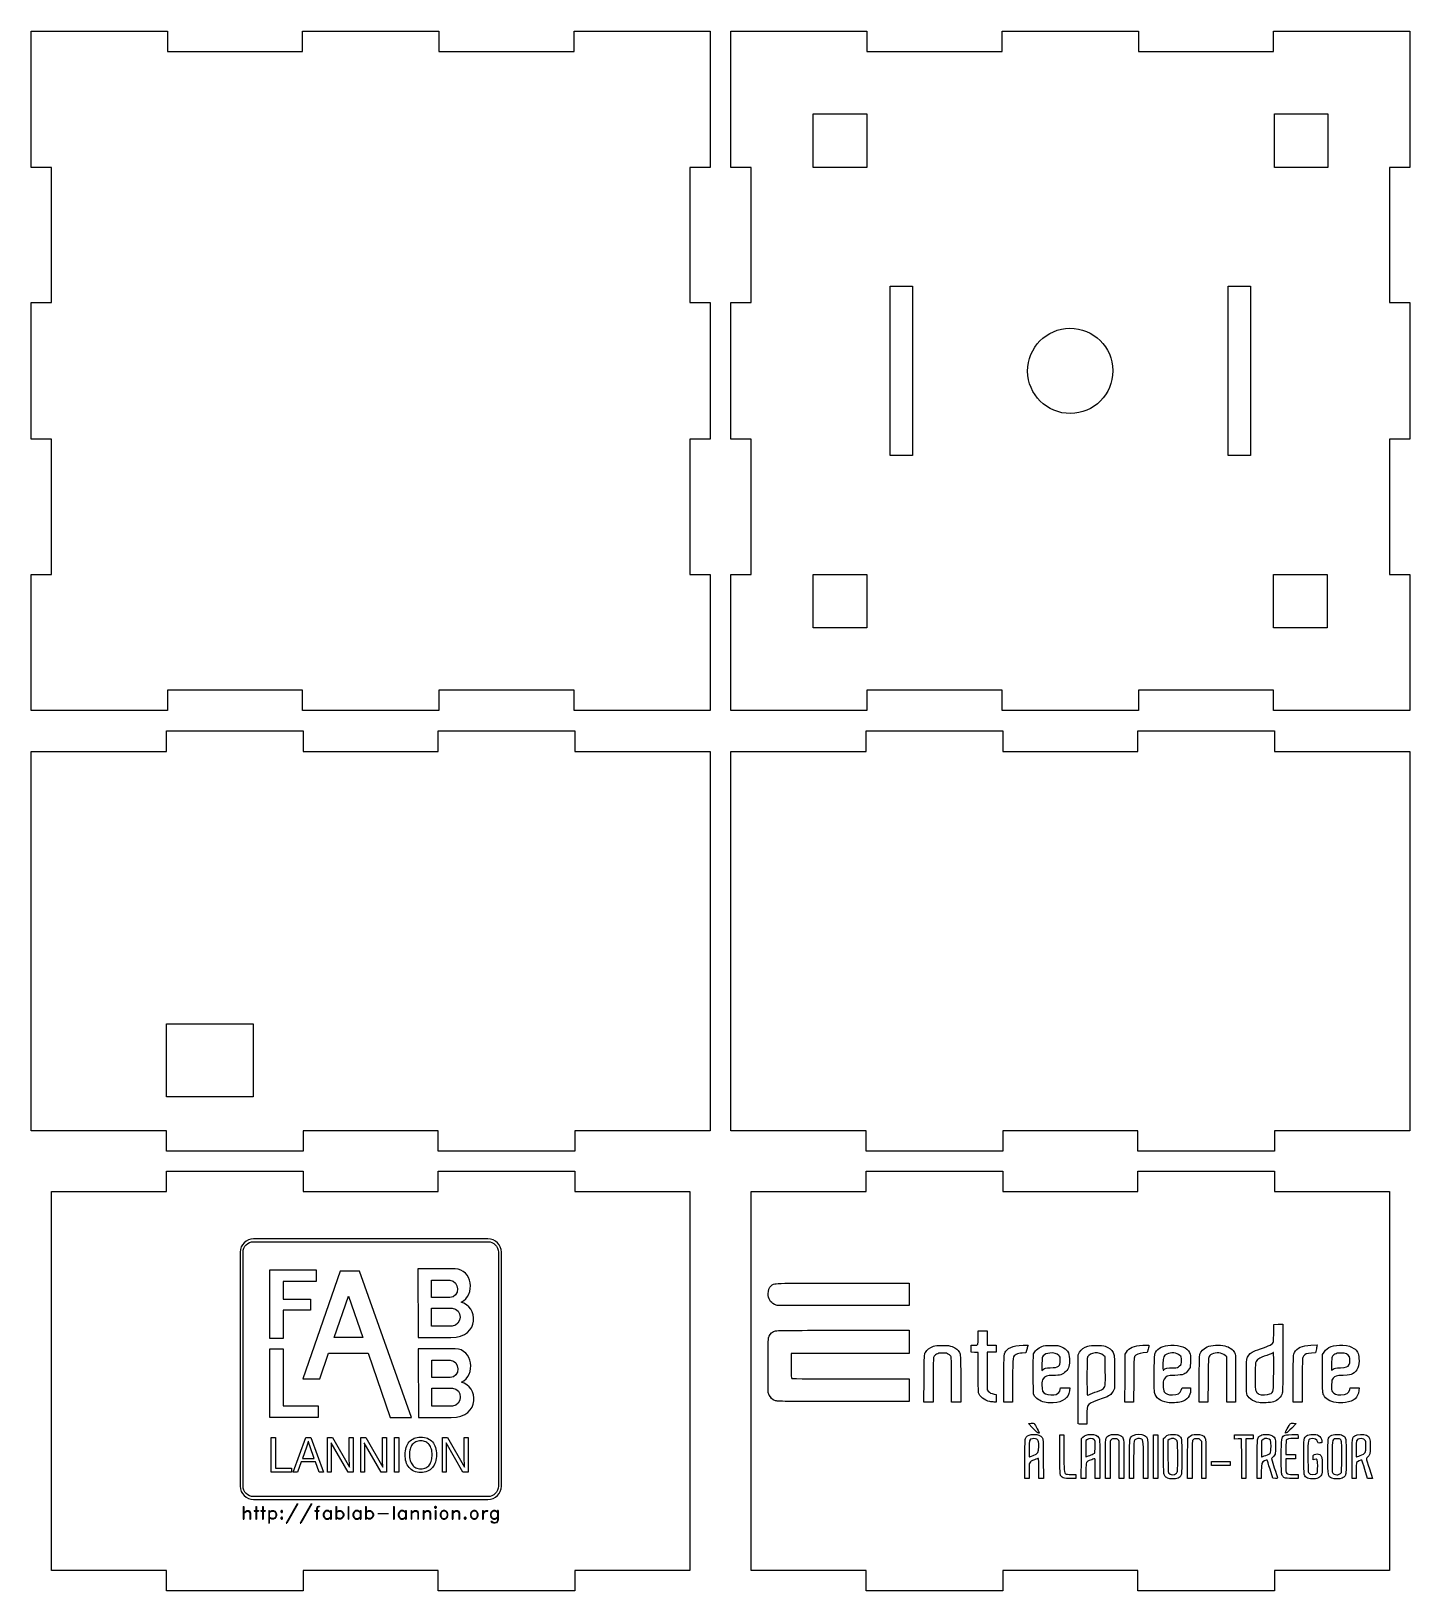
# Model space of a CAD drawing. Extents: x 1064 to 1267, y 631 to 860.
import ezdxf

# ---------------------------------------------------------------- set-up
doc = ezdxf.new("R2010")
doc.units = 0
doc.layers.add('Calque_1', color=7, linetype='CONTINUOUS')

msp = doc.modelspace()

# ---------------------------------------------------------------- linework, layer by layer
at = {"layer": 'Calque_1', "color": 1}
for p, q in [((1063.996404, 860.430288), (1084.046402, 860.430288)), ((1063.996404, 840.38029), (1063.996404, 860.430288)), ((1063.996404, 860.430288), (1063.996404, 860.430288)), ((1084.046402, 860.430288), (1084.046402, 857.430294)), ((1103.946399, 857.430294), (1103.946399, 860.430288)), ((1103.946399, 860.430288), (1124.046407, 860.430288)), ((1124.046407, 860.430288), (1124.046407, 857.430294)), ((1143.946404, 857.430294), (1143.946404, 860.430288)), ((1143.946404, 860.430288), (1163.996402, 860.430288)), ((1163.996402, 860.430288), (1163.996402, 840.38029)), ((1166.996396, 860.430288), (1187.046394, 860.430288)), ((1166.996396, 840.38029), (1166.996396, 860.430288)), ((1166.996396, 860.430288), (1166.996396, 860.430288)), ((1187.046394, 860.430288), (1187.046394, 857.430294)), ((1206.946391, 857.430294), (1206.946391, 860.430288)), ((1206.946391, 860.430288), (1227.046399, 860.430288)), ((1227.046399, 860.430288), (1227.046399, 857.430294)), ((1246.946396, 857.430294), (1246.946396, 860.430288)), ((1246.946396, 860.430288), (1266.996394, 860.430288)), ((1266.996394, 860.430288), (1266.996394, 840.38029)), ((1084.046402, 857.430294), (1103.946399, 857.430294)), ((1124.046407, 857.430294), (1143.946404, 857.430294)), ((1187.046394, 857.430294), (1206.946391, 857.430294)), ((1227.046399, 857.430294), (1246.946396, 857.430294)), ((1179.159863, 848.266792), (1187.046371, 848.266792)), ((1179.159863, 840.380284), (1179.159863, 848.266792)), ((1187.046371, 848.266792), (1187.046371, 840.380284)), ((1247.054289, 848.273509), (1254.940796, 848.273509)), ((1247.054289, 840.387001), (1247.054289, 848.273509)), ((1254.940796, 848.273509), (1254.940796, 840.387001)), ((1066.996398, 840.38029), (1063.996404, 840.38029)), ((1066.996398, 820.480293), (1066.996398, 840.38029)), ((1163.996402, 840.38029), (1160.996408, 840.38029)), ((1160.996408, 840.38029), (1160.996408, 820.480293)), ((1169.99639, 840.38029), (1166.996396, 840.38029)), ((1169.99639, 820.480293), (1169.99639, 840.38029)), ((1187.046371, 840.380284), (1179.159863, 840.380284)), ((1254.940796, 840.387001), (1247.054289, 840.387001)), ((1266.996394, 840.38029), (1263.9964, 840.38029)), ((1263.9964, 840.38029), (1263.9964, 820.480293)), ((1190.460464, 822.878166), (1193.75296, 822.878166)), ((1190.460464, 797.985671), (1190.460464, 822.878166)), ((1193.75296, 822.878166), (1193.75296, 797.985671)), ((1240.240034, 822.878166), (1243.532529, 822.878166)), ((1240.240034, 797.985671), (1240.240034, 822.878166)), ((1243.532529, 822.878166), (1243.532529, 797.985671)), ((1063.996404, 800.380285), (1063.996404, 820.480293)), ((1063.996404, 820.480293), (1066.996398, 820.480293)), ((1160.996408, 820.480293), (1163.996402, 820.480293)), ((1163.996402, 820.480293), (1163.996402, 800.380285)), ((1166.996396, 800.380285), (1166.996396, 820.480293)), ((1166.996396, 820.480293), (1169.99639, 820.480293)), ((1263.9964, 820.480293), (1266.996394, 820.480293)), ((1266.996394, 820.480293), (1266.996394, 800.380285)), ((1066.996398, 800.380285), (1063.996404, 800.380285)), ((1066.996398, 780.480288), (1066.996398, 800.380285)), ((1163.996402, 800.380285), (1160.996408, 800.380285)), ((1160.996408, 800.380285), (1160.996408, 780.480288)), ((1169.99639, 800.380285), (1166.996396, 800.380285)), ((1169.99639, 780.480288), (1169.99639, 800.380285)), ((1266.996394, 800.380285), (1263.9964, 800.380285)), ((1263.9964, 800.380285), (1263.9964, 780.480288)), ((1193.75296, 797.985671), (1190.460464, 797.985671)), ((1243.532529, 797.985671), (1240.240034, 797.985671)), ((1063.996404, 760.43029), (1063.996404, 780.480288)), ((1063.996404, 780.480288), (1066.996398, 780.480288)), ((1160.996408, 780.480288), (1163.996402, 780.480288)), ((1163.996402, 780.480288), (1163.996402, 760.43029)), ((1166.996396, 760.43029), (1166.996396, 780.480288)), ((1166.996396, 780.480288), (1169.99639, 780.480288)), ((1179.159863, 780.480316), (1187.046371, 780.480316)), ((1179.159863, 772.593809), (1179.159863, 780.480316)), ((1187.046371, 780.480316), (1187.046371, 772.593809)), ((1246.946396, 780.480316), (1254.832903, 780.480316)), ((1246.946396, 772.593808), (1246.946396, 780.480316)), ((1254.832903, 780.480316), (1254.832903, 772.593808)), ((1263.9964, 780.480288), (1266.996394, 780.480288)), ((1266.996394, 780.480288), (1266.996394, 760.43029)), ((1187.046371, 772.593809), (1179.159863, 772.593809)), ((1254.832903, 772.593808), (1246.946396, 772.593808)), ((1103.946399, 763.430284), (1084.046402, 763.430284)), ((1084.046402, 763.430284), (1084.046402, 760.43029)), ((1103.946399, 760.43029), (1103.946399, 763.430284)), ((1143.946404, 763.430284), (1124.046407, 763.430284)), ((1124.046407, 763.430284), (1124.046407, 760.43029)), ((1143.946404, 760.43029), (1143.946404, 763.430284)), ((1206.946391, 763.430284), (1187.046394, 763.430284)), ((1187.046394, 763.430284), (1187.046394, 760.43029)), ((1206.946391, 760.43029), (1206.946391, 763.430284)), ((1246.946396, 763.430284), (1227.046399, 763.430284)), ((1227.046399, 763.430284), (1227.046399, 760.43029)), ((1246.946396, 760.43029), (1246.946396, 763.430284)), ((1084.046402, 760.43029), (1063.996404, 760.43029)), ((1124.046407, 760.43029), (1103.946399, 760.43029)), ((1163.996402, 760.43029), (1143.946404, 760.43029)), ((1187.046394, 760.43029), (1166.996396, 760.43029)), ((1227.046399, 760.43029), (1206.946391, 760.43029)), ((1266.996394, 760.43029), (1246.946396, 760.43029)), ((1083.946411, 754.430274), (1083.946411, 757.430296)), ((1083.946411, 757.430296), (1104.046391, 757.430296)), ((1104.046391, 757.430296), (1104.046391, 754.430274)), ((1123.946388, 754.430274), (1123.946388, 757.430296)), ((1123.946388, 757.430296), (1144.046395, 757.430296)), ((1144.046395, 757.430296), (1144.046395, 754.430274)), ((1186.946403, 754.430274), (1186.946403, 757.430296)), ((1186.946403, 757.430296), (1207.04641, 757.430296)), ((1207.04641, 757.430296), (1207.04641, 754.430274)), ((1226.946407, 754.430274), (1226.946407, 757.430296)), ((1226.946407, 757.430296), (1247.046387, 757.430296)), ((1247.046387, 757.430296), (1247.046387, 754.430274)), ((1063.996404, 754.430274), (1083.946411, 754.430274)), ((1063.996404, 698.580274), (1063.996404, 754.430274)), ((1063.996404, 754.430274), (1063.996404, 754.430274)), ((1104.046391, 754.430274), (1123.946388, 754.430274)), ((1144.046395, 754.430274), (1163.996402, 754.430274)), ((1163.996402, 754.430274), (1163.996402, 698.580274)), ((1166.996396, 754.430274), (1186.946403, 754.430274)), ((1166.996396, 698.580274), (1166.996396, 754.430274)), ((1166.996396, 754.430274), (1166.996396, 754.430274)), ((1207.04641, 754.430274), (1226.946407, 754.430274)), ((1247.046387, 754.430274), (1266.996394, 754.430274)), ((1266.996394, 754.430274), (1266.996394, 698.580274)), ((1083.946383, 714.327766), (1096.69387, 714.327766)), ((1083.946383, 703.580278), (1083.946383, 714.327766)), ((1096.69387, 714.327766), (1096.69387, 703.580278)), ((1096.69387, 703.580278), (1083.946383, 703.580278)), ((1083.946411, 698.580274), (1063.996404, 698.580274)), ((1083.946411, 695.58028), (1083.946411, 698.580274)), ((1123.946388, 698.580274), (1104.046391, 698.580274)), ((1104.046391, 698.580274), (1104.046391, 695.58028)), ((1123.946388, 695.58028), (1123.946388, 698.580274)), ((1163.996402, 698.580274), (1144.046395, 698.580274)), ((1144.046395, 698.580274), (1144.046395, 695.58028)), ((1186.946403, 698.580274), (1166.996396, 698.580274)), ((1186.946403, 695.58028), (1186.946403, 698.580274)), ((1226.946407, 698.580274), (1207.04641, 698.580274)), ((1207.04641, 698.580274), (1207.04641, 695.58028)), ((1226.946407, 695.58028), (1226.946407, 698.580274)), ((1266.996394, 698.580274), (1247.046387, 698.580274)), ((1247.046387, 698.580274), (1247.046387, 695.58028)), ((1104.046391, 695.58028), (1083.946411, 695.58028)), ((1144.046395, 695.58028), (1123.946388, 695.58028)), ((1207.04641, 695.58028), (1186.946403, 695.58028)), ((1247.046387, 695.58028), (1226.946407, 695.58028)), ((1083.946411, 689.630274), (1083.946411, 692.630296)), ((1083.946411, 692.630296), (1104.046391, 692.630296)), ((1104.046391, 692.630296), (1104.046391, 689.630274)), ((1123.946388, 689.630274), (1123.946388, 692.630296)), ((1123.946388, 692.630296), (1144.046395, 692.630296)), ((1144.046395, 692.630296), (1144.046395, 689.630274)), ((1186.946403, 689.630274), (1186.946403, 692.630296)), ((1186.946403, 692.630296), (1207.04641, 692.630296)), ((1207.04641, 692.630296), (1207.04641, 689.630274)), ((1226.946407, 689.630274), (1226.946407, 692.630296)), ((1226.946407, 692.630296), (1247.046387, 692.630296)), ((1247.046387, 692.630296), (1247.046387, 689.630274)), ((1066.996398, 689.630274), (1083.946411, 689.630274)), ((1066.996398, 633.880294), (1066.996398, 689.630274)), ((1066.996398, 689.630274), (1066.996398, 689.630274)), ((1104.046391, 689.630274), (1123.946388, 689.630274)), ((1144.046395, 689.630274), (1160.996408, 689.630274)), ((1160.996408, 689.630274), (1160.996408, 633.880294)), ((1169.99639, 689.630274), (1186.946403, 689.630274)), ((1169.99639, 633.880294), (1169.99639, 689.630274)), ((1169.99639, 689.630274), (1169.99639, 689.630274)), ((1207.04641, 689.630274), (1226.946407, 689.630274)), ((1247.046387, 689.630274), (1263.9964, 689.630274)), ((1263.9964, 689.630274), (1263.9964, 633.880294)), ((1083.946411, 633.880294), (1066.996398, 633.880294)), ((1083.946411, 630.8803), (1083.946411, 633.880294)), ((1123.946388, 633.880294), (1104.046391, 633.880294)), ((1104.046391, 633.880294), (1104.046391, 630.8803)), ((1123.946388, 630.8803), (1123.946388, 633.880294)), ((1160.996408, 633.880294), (1144.046395, 633.880294)), ((1144.046395, 633.880294), (1144.046395, 630.8803)), ((1186.946403, 633.880294), (1169.99639, 633.880294)), ((1186.946403, 630.8803), (1186.946403, 633.880294)), ((1226.946407, 633.880294), (1207.04641, 633.880294)), ((1207.04641, 633.880294), (1207.04641, 630.8803)), ((1226.946407, 630.8803), (1226.946407, 633.880294)), ((1263.9964, 633.880294), (1247.046387, 633.880294)), ((1247.046387, 633.880294), (1247.046387, 630.8803)), ((1104.046391, 630.8803), (1083.946411, 630.8803)), ((1144.046395, 630.8803), (1123.946388, 630.8803)), ((1207.04641, 630.8803), (1186.946403, 630.8803)), ((1247.046387, 630.8803), (1226.946407, 630.8803))]:
    msp.add_line(p, q, dxfattribs=at)
at = {"layer": 'Calque_1', "color": 7}
for p, q in [((1131.247599, 682.697742), (1096.745221, 682.697742)), ((1096.745221, 682.258411), (1131.247599, 682.258411)), ((1096.745221, 682.258411), (1096.745221, 682.258411)), ((1094.763813, 680.716326), (1094.763813, 646.286654)), ((1095.203151, 646.286654), (1095.203151, 680.716326)), ((1132.789596, 680.716326), (1132.789596, 646.286654)), ((1133.228977, 646.286654), (1133.228977, 680.716326)), ((1099.139491, 678.142667), (1105.945141, 678.13286)), ((1099.139491, 667.999804), (1099.139491, 678.142667)), ((1109.482093, 677.926674), (1104.019431, 662.095239)), ((1105.945141, 678.13286), (1105.950269, 676.395924)), ((1112.329833, 677.933514), (1109.482093, 677.926674)), ((1112.329833, 677.931647), (1112.329833, 677.933514)), ((1119.975838, 656.367034), (1112.329833, 677.931647)), ((1120.95182, 678.279639), (1120.964158, 668.142064)), ((1126.402901, 678.279297), (1120.95182, 678.279639)), ((1101.121207, 676.40573), (1101.11608, 673.797953)), ((1105.950269, 676.395924), (1101.121207, 676.40573)), ((1122.939944, 676.577503), (1125.650763, 676.579191)), ((1122.939944, 674.043093), (1122.939944, 676.577503)), ((1183.486753, 676.173072), (1193.26485, 676.173072)), ((1193.26485, 676.173072), (1193.26485, 674.512335)), ((1101.11608, 673.797953), (1105.147688, 673.79271)), ((1105.147688, 673.79271), (1105.147688, 672.197716)), ((1108.613881, 668.165805), (1110.718456, 674.26545)), ((1110.718456, 674.265495), (1112.831584, 668.176067)), ((1110.718456, 674.26545), (1110.718456, 674.265495)), ((1125.650763, 674.043093), (1122.939944, 674.043093)), ((1173.440489, 673.031458), (1173.440489, 673.032926)), ((1173.826738, 672.85157), (1173.440489, 673.031458)), ((1183.545794, 672.85157), (1173.826738, 672.85157)), ((1193.26485, 672.85157), (1183.545794, 672.85157)), ((1193.26485, 674.512335), (1193.26485, 672.85157)), ((1105.147688, 672.197716), (1101.120988, 672.197716)), ((1101.120988, 672.197716), (1101.120988, 667.999804)), ((1122.938239, 669.815122), (1122.948524, 672.481351)), ((1122.948524, 672.481351), (1125.964113, 672.481351)), ((1101.120988, 667.999804), (1099.139491, 667.999804)), ((1112.831584, 668.176067), (1108.613881, 668.165805)), ((1120.964158, 668.142064), (1125.769269, 668.146853)), ((1125.964113, 669.815122), (1122.938239, 669.815122)), ((1183.582624, 669.227752), (1193.263947, 669.227752)), ((1193.263947, 669.227752), (1193.263947, 667.529282)), ((1203.454822, 668.265628), (1203.454822, 669.152624)), ((1203.454822, 669.152624), (1204.096483, 669.152624)), ((1204.096483, 669.152624), (1204.738115, 669.152624)), ((1204.738115, 669.152624), (1204.738115, 668.095787)), ((1204.738115, 668.095787), (1204.738115, 667.038978)), ((1246.958305, 668.963959), (1246.974392, 670.096291)), ((1246.974392, 670.096291), (1247.634905, 670.118022)), ((1247.634905, 670.118022), (1248.295446, 670.139753)), ((1248.295446, 670.139753), (1248.295446, 665.225756)), ((1099.134363, 666.503055), (1101.091514, 666.503055)), ((1099.139316, 656.380077), (1099.134363, 666.503055)), ((1101.091514, 666.503055), (1101.091514, 658.107184)), ((1106.483637, 662.095239), (1107.783311, 665.838609)), ((1107.783311, 665.838609), (1113.638146, 665.852292)), ((1113.638146, 665.852292), (1116.845546, 656.372278)), ((1126.450483, 666.508277), (1120.999924, 666.508164)), ((1120.999924, 666.508164), (1121.011829, 656.370543)), ((1184.58282, 665.830812), (1175.901749, 665.830812)), ((1175.901749, 665.830812), (1175.901749, 663.989425)), ((1193.263947, 665.830812), (1184.58282, 665.830812)), ((1193.263947, 667.529282), (1193.263947, 665.830812)), ((1202.399029, 666.514016), (1202.399029, 667.038978)), ((1202.399029, 667.038978), (1202.880923, 667.038978)), ((1202.399029, 665.989026), (1202.399029, 666.514016)), ((1202.908581, 665.966731), (1202.399029, 665.989026)), ((1203.418133, 665.944435), (1202.908581, 665.966731)), ((1203.435631, 663.11369), (1203.418133, 665.944435)), ((1204.738115, 667.038978), (1205.417508, 667.038978)), ((1205.417508, 665.98214), (1204.738115, 665.98214)), ((1204.738115, 665.98214), (1204.738115, 663.232618)), ((1205.417508, 667.038978), (1206.096902, 667.038978)), ((1206.096902, 665.98214), (1205.417508, 665.98214)), ((1206.096902, 667.038978), (1206.096902, 666.510573)), ((1206.096902, 666.510573), (1206.096902, 665.98214)), ((1210.476201, 665.928885), (1209.908624, 665.880907)), ((1210.555308, 666.238624), (1210.476201, 665.928885)), ((1218.175195, 665.618581), (1218.377576, 665.990409)), ((1225.06057, 662.188932), (1225.082866, 665.71798)), ((1225.082866, 665.71798), (1225.256912, 665.99786)), ((1228.315439, 665.944435), (1227.723845, 665.885225)), ((1228.453954, 666.435135), (1228.315439, 665.944435)), ((1252.439964, 667.021677), (1253.376264, 667.060314)), ((1253.107137, 665.926796), (1252.504424, 665.876532)), ((1253.194005, 666.313074), (1253.107137, 665.926796)), ((1253.376264, 667.060314), (1253.328597, 666.879832)), ((1254.145715, 665.654424), (1254.37488, 666.025884)), ((1122.988047, 664.806029), (1125.698779, 664.807739)), ((1122.988047, 662.271641), (1122.988047, 664.806029)), ((1172.50718, 660.056433), (1172.50718, 664.057272)), ((1212.828918, 664.30701), (1212.8038, 663.326542)), ((1212.8038, 663.326542), (1213.039286, 663.500616)), ((1214.045606, 663.700684), (1214.045719, 663.700684)), ((1218.175195, 660.572871), (1218.175195, 665.618581)), ((1222.138893, 665.30015), (1221.910547, 665.528355)), ((1222.161188, 663.228385), (1222.138893, 665.30015)), ((1230.795749, 663.41832), (1230.795749, 663.41832)), ((1234.669926, 663.751286), (1234.378363, 663.3542)), ((1234.696455, 664.676016), (1234.669926, 663.751286)), ((1240.029468, 665.315305), (1239.787095, 665.531826)), ((1240.050634, 661.987595), (1240.029468, 665.315305)), ((1254.145715, 662.817667), (1254.145715, 665.654424)), ((1255.466769, 664.24018), (1255.466769, 663.335601)), ((1255.466769, 663.335601), (1255.693535, 663.503298)), ((1256.769225, 663.714372), (1256.769225, 663.714372)), ((1104.019431, 662.095239), (1106.483637, 662.095239)), ((1125.698779, 662.271641), (1122.988047, 662.271641)), ((1184.677195, 662.089759), (1193.263947, 662.095122)), ((1193.263947, 662.095122), (1193.263947, 660.415137)), ((1195.445779, 658.659913), (1195.468921, 662.151171)), ((1195.468921, 662.151171), (1195.468695, 662.151171)), ((1196.812863, 661.902307), (1196.812863, 658.659913)), ((1199.530409, 658.659913), (1199.530409, 661.902307)), ((1200.875001, 662.151171), (1200.898707, 658.659913)), ((1204.738115, 663.232618), (1204.738115, 660.483125)), ((1207.230081, 658.659913), (1207.230081, 662.097012)), ((1207.230081, 662.097012), (1207.230081, 662.097012)), ((1208.513373, 661.871856), (1208.513373, 658.659913)), ((1211.57063, 659.806836), (1211.548899, 662.631344)), ((1223.499035, 663.11369), (1223.499035, 660.660304)), ((1225.03819, 658.659913), (1225.060486, 662.188932)), ((1225.060486, 662.188932), (1225.06057, 662.188932)), ((1226.343581, 661.924716), (1226.321003, 658.659913)), ((1235.991037, 658.659913), (1235.991037, 662.037972)), ((1235.991037, 662.037972), (1235.991319, 662.037972)), ((1237.290021, 661.928159), (1237.26829, 658.659913)), ((1240.071801, 658.659913), (1240.050634, 661.987595)), ((1241.35055, 662.146232), (1241.35055, 658.659913)), ((1249.796868, 658.659913), (1249.82001, 662.151171)), ((1249.82001, 662.151171), (1249.819926, 662.151171)), ((1251.163953, 661.933436), (1251.163953, 658.659913)), ((1122.986343, 658.043647), (1122.996599, 660.709921)), ((1122.996599, 660.709921), (1126.012215, 660.709921)), ((1172.686419, 659.671454), (1172.50718, 660.056433)), ((1173.575363, 658.850018), (1173.576266, 658.850074)), ((1193.263947, 660.415137), (1193.263947, 658.735153)), ((1204.738115, 660.483125), (1204.925313, 660.260649)), ((1205.813805, 659.832179), (1206.096902, 659.785302)), ((1206.096902, 659.785302), (1206.096902, 659.222551)), ((1206.096902, 659.222551), (1206.096902, 658.659828)), ((1211.802645, 659.478724), (1211.57063, 659.806836)), ((1215.50684, 660.486088), (1215.552814, 660.77356)), ((1215.552814, 660.77356), (1216.233026, 660.77356)), ((1216.233026, 660.77356), (1216.913266, 660.77356)), ((1216.913266, 660.77356), (1216.872654, 660.32556)), ((1220.629879, 660.101334), (1220.629907, 660.101334)), ((1223.499035, 660.660304), (1223.295157, 660.273829)), ((1233.348901, 660.414573), (1233.462128, 660.772741)), ((1233.462128, 660.772741), (1234.084908, 660.772741)), ((1234.084908, 660.772741), (1234.70766, 660.772741)), ((1234.70766, 660.772741), (1234.70766, 660.373566)), ((1246.402864, 659.848858), (1246.402864, 659.848943)), ((1258.154597, 660.525627), (1258.201136, 660.77356)), ((1258.201136, 660.77356), (1258.880811, 660.77356)), ((1258.880811, 660.77356), (1259.560487, 660.77356)), ((1259.560487, 660.77356), (1259.506357, 660.340264)), ((1101.091514, 658.107184), (1106.277722, 658.107184)), ((1106.277722, 658.107184), (1106.277722, 656.380077)), ((1126.012215, 658.043647), (1122.986343, 658.043647)), ((1193.263947, 658.735153), (1183.544863, 658.738258)), ((1196.129321, 658.659913), (1195.445779, 658.659913)), ((1196.812863, 658.659913), (1196.129321, 658.659913)), ((1200.214544, 658.659913), (1199.530409, 658.659913)), ((1200.898707, 658.659913), (1200.214544, 658.659913)), ((1205.146293, 658.737524), (1205.14714, 658.737693)), ((1206.096902, 658.659828), (1205.776072, 658.668012)), ((1207.871713, 658.659913), (1207.230081, 658.659913)), ((1208.513373, 658.659913), (1207.871713, 658.659913)), ((1213.457596, 658.5882), (1213.457794, 658.5882)), ((1219.460435, 656.686022), (1219.460435, 655.413906)), ((1225.679596, 658.659913), (1225.03819, 658.659913)), ((1226.321003, 658.659913), (1225.679596, 658.659913)), ((1231.33691, 658.586337), (1231.336854, 658.587128)), ((1236.629649, 658.659913), (1235.991037, 658.659913)), ((1237.26829, 658.659913), (1236.629649, 658.659913)), ((1240.711175, 658.659913), (1240.071801, 658.659913)), ((1241.35055, 658.659913), (1240.711175, 658.659913)), ((1244.743115, 658.579762), (1244.743115, 658.579931)), ((1250.48041, 658.659913), (1249.796868, 658.659913)), ((1251.163953, 658.659913), (1250.48041, 658.659913)), ((1256.12827, 658.587128), (1256.12827, 658.586874)), ((1106.277722, 656.380077), (1099.139316, 656.380077)), ((1116.845546, 656.372278), (1119.975838, 656.367034)), ((1121.011829, 656.370543), (1125.816853, 656.375787)), ((1210.842892, 655.527161), (1211.236394, 655.550304)), ((1211.420573, 654.885501), (1210.842892, 655.527161)), ((1218.176521, 655.470548), (1218.175195, 655.470548)), ((1219.460435, 655.413906), (1218.818802, 655.413906)), ((1248.950032, 654.726553), (1248.950032, 654.726497)), ((1250.266599, 655.527218), (1249.623048, 654.8382)), ((1249.873096, 655.55036), (1250.266599, 655.527218)), ((1099.331303, 648.358905), (1099.331303, 653.430144)), ((1099.331303, 653.430144), (1099.962876, 653.430144)), ((1099.962876, 653.430144), (1099.962876, 648.920384)), ((1102.558698, 648.358905), (1104.460136, 653.430144)), ((1104.535582, 652.044416), (1103.940357, 650.377995)), ((1104.460136, 653.430144), (1105.177719, 653.430144)), ((1105.683055, 650.377995), (1105.084538, 652.051601)), ((1105.084538, 652.051601), (1105.085141, 652.051601)), ((1105.177719, 653.430144), (1107.049374, 648.358905)), ((1107.625046, 648.358905), (1107.625046, 653.430144)), ((1107.625046, 653.430144), (1108.359144, 653.430144)), ((1110.6472, 648.358905), (1108.153828, 652.677848)), ((1108.359144, 653.430144), (1110.878962, 649.082328)), ((1110.839642, 650.104485), (1110.839642, 653.430144)), ((1110.839642, 653.430144), (1111.408375, 653.430144)), ((1111.408375, 653.430144), (1111.408375, 648.358905)), ((1112.519165, 648.358905), (1112.519165, 653.430144)), ((1112.519165, 653.430144), (1113.253278, 653.430144)), ((1115.541244, 648.358905), (1113.047918, 652.677848)), ((1113.253278, 653.430144), (1115.773052, 649.082328)), ((1115.733732, 650.104485), (1115.733732, 653.430144)), ((1115.733732, 653.430144), (1116.302512, 653.430144)), ((1116.302512, 653.430144), (1116.302512, 648.358905)), ((1117.482336, 648.358905), (1117.482336, 653.430144)), ((1117.482336, 653.430144), (1118.11391, 653.430144)), ((1118.11391, 653.430144), (1118.11391, 648.358905)), ((1124.555933, 648.358905), (1124.555933, 653.430144)), ((1124.555933, 653.430144), (1125.290032, 653.430144)), ((1127.577971, 648.358905), (1125.084631, 652.677848)), ((1125.290032, 653.430144), (1127.809776, 649.082328)), ((1127.770436, 650.104485), (1127.770436, 653.430144)), ((1127.770436, 653.430144), (1128.339213, 653.430144)), ((1128.339213, 653.430144), (1128.339213, 648.358905)), ((1212.199591, 654.15288), (1212.199591, 654.152908)), ((1215.458241, 651.002942), (1215.458241, 653.828804)), ((1215.458241, 653.828804), (1215.760191, 653.828804)), ((1215.760191, 653.828804), (1216.06214, 653.828804)), ((1216.06214, 653.828804), (1216.06214, 651.191635)), ((1218.645038, 650.350359), (1218.666487, 653.288377)), ((1218.666487, 653.288377), (1218.855209, 653.492819)), ((1219.515778, 653.151302), (1219.308204, 652.987472)), ((1219.308204, 652.987472), (1219.308204, 651.786249)), ((1220.629145, 651.148963), (1220.650312, 652.060005)), ((1229.272483, 650.620587), (1229.272483, 653.828804)), ((1229.272483, 653.828804), (1229.574461, 653.828804)), ((1229.574461, 653.828804), (1229.87641, 653.828804)), ((1229.87641, 653.828804), (1229.87641, 650.620587)), ((1230.744498, 653.290437), (1230.96099, 653.516328)), ((1230.744498, 650.658856), (1230.744498, 653.290437)), ((1231.585068, 653.143823), (1231.386158, 652.987359)), ((1231.386158, 652.987359), (1231.386158, 650.685498)), ((1234.270243, 650.350387), (1234.292257, 653.288405)), ((1234.292257, 653.288405), (1234.481007, 653.490279)), ((1236.367916, 652.839051), (1236.185714, 653.050831)), ((1236.367916, 650.12571), (1236.367916, 652.839051)), ((1241.199561, 653.521267), (1241.199561, 653.828409)), ((1241.199561, 653.828409), (1242.558348, 653.828409)), ((1241.199561, 653.214096), (1241.199561, 653.521267)), ((1241.709113, 653.232723), (1241.199561, 653.214096)), ((1242.218665, 653.25135), (1241.709113, 653.232723)), ((1242.238421, 650.331761), (1242.218665, 653.25135)), ((1242.558348, 653.828409), (1243.917135, 653.828409)), ((1243.38873, 653.22451), (1242.860326, 653.22451)), ((1242.860326, 653.22451), (1242.860326, 650.318242)), ((1243.917135, 653.22451), (1243.38873, 653.22451)), ((1243.917135, 653.828409), (1243.917135, 653.52646)), ((1243.917135, 653.52646), (1243.917135, 653.22451)), ((1245.162666, 652.936248), (1245.138678, 651.759466)), ((1245.384098, 653.126523), (1245.162666, 652.936248)), ((1248.749513, 651.960211), (1248.749513, 650.959987)), ((1249.616444, 653.866255), (1250.522292, 653.866255)), ((1250.569141, 653.300089), (1249.880237, 653.300089)), ((1250.522292, 653.866255), (1250.545717, 653.583186)), ((1250.545717, 653.583186), (1250.569141, 653.300089)), ((1103.749149, 649.841717), (1103.213515, 648.358905)), ((1105.872133, 649.841717), (1103.749149, 649.841717)), ((1103.940357, 650.377995), (1105.683055, 650.377995)), ((1106.404519, 648.358905), (1105.872133, 649.841717)), ((1108.187241, 651.727689), (1108.187241, 648.358905)), ((1113.081331, 651.727689), (1113.081331, 648.358905)), ((1123.034448, 650.9179), (1123.034448, 650.9179)), ((1123.679259, 650.9179), (1123.679259, 650.9179)), ((1125.118042, 651.727689), (1125.118042, 648.358905)), ((1210.325071, 647.412341), (1210.325071, 650.346182)), ((1210.325071, 650.346182), (1210.325071, 650.346182)), ((1211.53078, 650.803156), (1211.530752, 650.803156)), ((1213.028618, 650.31319), (1213.052325, 647.412341)), ((1218.623364, 647.412341), (1218.644812, 650.350359)), ((1218.644812, 650.350359), (1218.645038, 650.350359)), ((1219.308204, 651.786249), (1219.308204, 650.585027)), ((1219.308204, 650.585027), (1219.704529, 650.739544)), ((1220.364957, 651.021512), (1220.629145, 651.148963)), ((1220.365042, 651.021512), (1220.364957, 651.021512)), ((1221.346018, 650.299728), (1221.346018, 647.412341)), ((1222.176654, 650.245514), (1222.176654, 650.24557)), ((1222.176654, 647.412313), (1222.176654, 650.245514)), ((1222.856048, 650.193641), (1222.856048, 647.412313)), ((1224.214835, 647.412313), (1224.214835, 650.193641)), ((1224.894228, 650.250565), (1224.894228, 647.412313)), ((1225.724583, 647.412398), (1225.724583, 650.284658)), ((1225.724583, 650.284658), (1225.724583, 650.28463)), ((1226.328482, 650.043188), (1226.328482, 647.412398)), ((1227.762735, 647.412398), (1227.762735, 650.193726)), ((1228.442129, 650.25065), (1228.442129, 647.412398)), ((1229.272483, 647.412341), (1229.272483, 650.620587)), ((1229.272483, 650.620587), (1229.272483, 650.620587)), ((1229.87641, 650.620587), (1229.87641, 647.412341)), ((1234.247609, 647.412341), (1234.269622, 650.350387)), ((1234.269622, 650.350387), (1234.270243, 650.350387)), ((1234.933635, 650.193698), (1234.933635, 647.412341)), ((1236.367916, 647.412341), (1236.367916, 650.12571)), ((1236.971816, 650.299728), (1236.971816, 647.412341)), ((1237.802621, 649.60137), (1237.802621, 649.903319)), ((1237.802621, 649.903319), (1239.16138, 649.903319)), ((1239.16138, 649.903319), (1240.520167, 649.903319)), ((1240.520167, 649.903319), (1240.520167, 649.60137)), ((1242.238421, 650.331507), (1242.238421, 650.331761)), ((1242.258176, 647.411974), (1242.238421, 650.331507)), ((1242.860326, 650.318242), (1242.860326, 647.411974)), ((1244.521458, 650.284517), (1244.521034, 650.284488)), ((1244.521458, 647.412228), (1244.521458, 650.284517)), ((1245.783725, 650.813542), (1245.783499, 650.813542)), ((1246.882867, 650.600436), (1246.616901, 650.349597)), ((1246.616901, 650.349597), (1247.039472, 649.004272)), ((1248.749513, 650.959987), (1249.466612, 650.959987)), ((1249.466612, 650.280594), (1248.749513, 650.280594)), ((1248.749513, 650.280594), (1248.749513, 649.27323)), ((1249.466612, 650.959987), (1250.183738, 650.959987)), ((1250.183738, 650.280594), (1249.466612, 650.280594)), ((1250.183738, 650.959987), (1250.183738, 650.620305)), ((1250.183738, 650.620305), (1250.183738, 650.280594)), ((1252.749195, 650.137648), (1252.749195, 650.499034)), ((1252.977259, 650.21715), (1252.749195, 650.137648)), ((1258.486265, 647.412228), (1258.486265, 650.299616)), ((1258.486265, 650.299616), (1258.487394, 650.299616)), ((1259.692031, 650.803015), (1259.691974, 650.803015)), ((1102.317328, 648.358905), (1099.331303, 648.358905)), ((1099.962876, 648.920384), (1102.317328, 648.920384)), ((1102.317328, 648.920384), (1102.317328, 648.358905)), ((1103.213515, 648.358905), (1102.558698, 648.358905)), ((1107.049374, 648.358905), (1106.404519, 648.358905)), ((1108.187241, 648.358905), (1107.625046, 648.358905)), ((1110.647831, 648.358905), (1110.6472, 648.358905)), ((1111.408375, 648.358905), (1110.647831, 648.358905)), ((1113.081331, 648.358905), (1112.519165, 648.358905)), ((1115.541922, 648.358905), (1115.541244, 648.358905)), ((1116.302512, 648.358905), (1115.541922, 648.358905)), ((1118.11391, 648.358905), (1117.482336, 648.358905)), ((1125.118042, 648.358905), (1124.555933, 648.358905)), ((1127.57861, 648.358905), (1127.577971, 648.358905)), ((1128.339213, 648.358905), (1127.57861, 648.358905)), ((1210.62702, 647.412341), (1210.325071, 647.412341)), ((1210.92897, 647.412341), (1210.62702, 647.412341)), ((1210.92897, 648.536291), (1210.92897, 647.412341)), ((1212.363223, 647.412341), (1212.363223, 648.884328)), ((1212.707788, 647.412341), (1212.363223, 647.412341)), ((1213.052325, 647.412341), (1212.707788, 647.412341)), ((1215.819204, 647.583368), (1215.819204, 647.582549)), ((1217.798372, 647.413498), (1216.911375, 647.413498)), ((1217.100097, 648.017397), (1217.798372, 648.017397)), ((1217.798372, 648.017397), (1217.798372, 647.715448)), ((1217.798372, 647.715448), (1217.798372, 647.413498)), ((1218.965614, 647.412341), (1218.623364, 647.412341)), ((1219.307865, 647.412341), (1218.965614, 647.412341)), ((1219.307865, 648.570694), (1219.307865, 647.412341)), ((1220.666624, 647.412341), (1220.666624, 648.892427)), ((1221.006307, 647.412341), (1220.666624, 647.412341)), ((1221.346018, 647.412341), (1221.006307, 647.412341)), ((1222.516337, 647.412313), (1222.176654, 647.412313)), ((1222.856048, 647.412313), (1222.516337, 647.412313)), ((1224.554518, 647.412313), (1224.214835, 647.412313)), ((1224.894228, 647.412313), (1224.554518, 647.412313)), ((1226.026532, 647.412398), (1225.724583, 647.412398)), ((1226.328482, 647.412398), (1226.026532, 647.412398)), ((1228.102446, 647.412398), (1227.762735, 647.412398)), ((1228.442129, 647.412398), (1228.102446, 647.412398)), ((1229.574461, 647.412341), (1229.272483, 647.412341)), ((1229.87641, 647.412341), (1229.574461, 647.412341)), ((1231.316026, 647.468786), (1231.316026, 647.468955)), ((1232.650457, 648.204398), (1232.650457, 648.204398)), ((1234.590622, 647.412341), (1234.247609, 647.412341)), ((1234.933635, 647.412341), (1234.590622, 647.412341)), ((1236.669866, 647.412341), (1236.367916, 647.412341)), ((1236.971816, 647.412341), (1236.669866, 647.412341)), ((1237.802621, 649.299392), (1237.802621, 649.60137)), ((1237.802621, 649.60137), (1237.802621, 649.60137)), ((1239.16138, 649.299392), (1237.802621, 649.299392)), ((1240.520167, 649.299392), (1239.16138, 649.299392)), ((1240.520167, 649.60137), (1240.520167, 649.299392)), ((1242.559251, 647.411974), (1242.258176, 647.411974)), ((1242.860326, 647.411974), (1242.559251, 647.411974)), ((1244.823407, 647.412228), (1244.521458, 647.412228)), ((1245.125357, 647.412228), (1244.823407, 647.412228)), ((1245.125357, 648.374691), (1245.125357, 647.412228)), ((1246.832999, 647.449961), (1246.421801, 648.771015)), ((1247.196586, 647.426537), (1246.832999, 647.449961)), ((1248.536266, 647.506716), (1248.535109, 647.506857)), ((1250.561211, 647.412087), (1249.636481, 647.417167)), ((1249.793397, 648.015958), (1250.561211, 648.015958)), ((1250.561211, 648.015958), (1250.561211, 647.714008)), ((1250.561211, 647.714008), (1250.561211, 647.412087)), ((1251.953413, 647.473837), (1251.953413, 647.47395)), ((1255.490645, 647.483743), (1255.490645, 647.483546)), ((1256.589534, 648.024058), (1256.589421, 648.024171)), ((1258.788214, 647.412228), (1258.486265, 647.412228)), ((1259.090192, 647.412228), (1258.788214, 647.412228)), ((1259.090192, 648.511766), (1259.090192, 647.412228)), ((1260.787646, 647.412228), (1260.376138, 648.738503)), ((1261.136642, 647.412228), (1260.787646, 647.412228)), ((1261.042775, 648.8219), (1261.48561, 647.412228)), ((1261.48561, 647.412228), (1261.136642, 647.412228)), ((1095.224168, 643.309867), (1095.224168, 641.437103)), ((1095.224168, 643.309867), (1095.313348, 643.309867)), ((1095.313348, 643.309867), (1095.313348, 641.437103)), ((1131.247599, 644.744616), (1096.745221, 644.744616)), ((1096.745221, 644.30533), (1131.247599, 644.30533)), ((1097.096932, 643.309867), (1097.096932, 641.437103)), ((1097.096932, 643.309867), (1097.186111, 643.309867)), ((1097.186111, 643.309867), (1097.186111, 641.437103)), ((1098.077904, 643.309867), (1098.077904, 641.437103)), ((1098.077904, 643.309867), (1098.167083, 643.309867)), ((1098.167083, 643.309867), (1098.167083, 641.437103)), ((1103.16112, 643.666583), (1101.555894, 640.812848)), ((1103.250299, 643.666583), (1101.645073, 640.812848)), ((1103.16112, 643.666583), (1103.250299, 643.666583)), ((1105.212242, 643.666583), (1103.607016, 640.812848)), ((1105.301421, 643.666583), (1103.696195, 640.812848)), ((1105.212242, 643.666583), (1105.301421, 643.666583)), ((1106.104034, 643.220687), (1106.014855, 642.95315)), ((1106.014855, 642.95315), (1106.014855, 641.437103)), ((1106.282393, 643.309867), (1106.104034, 643.220687)), ((1106.282393, 643.220687), (1106.104034, 643.131508)), ((1106.193213, 643.220687), (1106.104034, 642.95315)), ((1106.104034, 642.95315), (1106.104034, 641.437103)), ((1106.460751, 643.309867), (1106.282393, 643.309867)), ((1106.460751, 643.220687), (1106.282393, 643.220687)), ((1106.460751, 643.309867), (1106.460751, 643.220687)), ((1108.86859, 643.309867), (1108.86859, 641.437103)), ((1108.86859, 643.309867), (1108.95777, 643.309867)), ((1108.95777, 643.309867), (1108.95777, 641.437103)), ((1110.652175, 643.309867), (1110.652175, 641.437103)), ((1110.652175, 643.309867), (1110.741354, 643.309867)), ((1110.741354, 643.309867), (1110.741354, 641.437103)), ((1113.238372, 643.309867), (1113.238372, 641.437103)), ((1113.238372, 643.309867), (1113.327552, 643.309867)), ((1113.327552, 643.309867), (1113.327552, 641.437103)), ((1117.340617, 643.309867), (1117.340617, 641.437103)), ((1117.340617, 643.309867), (1117.429796, 643.309867)), ((1117.429796, 643.309867), (1117.429796, 641.437103)), ((1123.493984, 643.309867), (1123.404804, 643.220687)), ((1123.404804, 643.220687), (1123.404804, 643.131508)), ((1123.404804, 643.131508), (1123.493984, 643.042329)), ((1123.583163, 643.309867), (1123.493984, 643.309867)), ((1123.493984, 643.220687), (1123.493984, 643.131508)), ((1123.583163, 643.220687), (1123.493984, 643.220687)), ((1123.493984, 643.131508), (1123.583163, 643.131508)), ((1123.493984, 643.042329), (1123.583163, 643.042329)), ((1123.672342, 643.220687), (1123.583163, 643.309867)), ((1123.583163, 643.131508), (1123.583163, 643.220687)), ((1123.583163, 643.042329), (1123.672342, 643.131508)), ((1123.672342, 643.131508), (1123.672342, 643.220687)), ((1095.224168, 641.437103), (1095.313348, 641.437103)), ((1095.313348, 642.328895), (1095.580885, 642.596433)), ((1095.313348, 642.328895), (1095.580885, 642.507253)), ((1095.580885, 642.596433), (1095.759244, 642.685612)), ((1095.580885, 642.507253), (1095.759244, 642.596433)), ((1095.759244, 642.685612), (1096.026782, 642.685612)), ((1095.759244, 642.596433), (1095.937602, 642.596433)), ((1095.937602, 642.596433), (1096.115961, 642.507253)), ((1096.026782, 642.685612), (1096.20514, 642.596433)), ((1096.115961, 642.507253), (1096.20514, 642.328895)), ((1096.20514, 642.596433), (1096.294319, 642.328895)), ((1096.20514, 642.328895), (1096.20514, 641.437103)), ((1096.20514, 641.437103), (1096.294319, 641.437103)), ((1096.294319, 642.328895), (1096.294319, 641.437103)), ((1096.829395, 642.685612), (1097.453649, 642.685612)), ((1096.829395, 642.685612), (1096.829395, 642.596433)), ((1096.829395, 642.596433), (1097.453649, 642.596433)), ((1097.096932, 641.437103), (1097.186111, 641.437103)), ((1097.453649, 642.685612), (1097.453649, 642.596433)), ((1097.810366, 642.685612), (1098.434621, 642.685612)), ((1097.810366, 642.685612), (1097.810366, 642.596433)), ((1097.810366, 642.596433), (1098.434621, 642.596433)), ((1098.077904, 641.437103), (1098.167083, 641.437103)), ((1098.434621, 642.685612), (1098.434621, 642.596433)), ((1098.969696, 642.685612), (1098.969696, 640.812848)), ((1098.969696, 642.685612), (1099.058875, 642.685612)), ((1098.969696, 640.812848), (1099.058875, 640.812848)), ((1099.058875, 642.685612), (1099.058875, 640.812848)), ((1099.058875, 642.418074), (1099.237234, 642.596433)), ((1099.058875, 642.418074), (1099.415592, 642.596433)), ((1099.237234, 641.526282), (1099.058875, 641.70464)), ((1099.415592, 641.526282), (1099.058875, 641.70464)), ((1099.237234, 642.596433), (1099.415592, 642.685612)), ((1099.415592, 641.437103), (1099.237234, 641.526282)), ((1099.415592, 642.685612), (1099.68313, 642.685612)), ((1099.415592, 642.596433), (1099.68313, 642.596433)), ((1099.68313, 641.526282), (1099.415592, 641.526282)), ((1099.68313, 641.437103), (1099.415592, 641.437103)), ((1099.68313, 642.685612), (1099.861488, 642.596433)), ((1099.68313, 642.596433), (1099.861488, 642.507253)), ((1099.861488, 641.615461), (1099.68313, 641.526282)), ((1099.861488, 641.526282), (1099.68313, 641.437103)), ((1099.861488, 642.596433), (1100.039847, 642.418074)), ((1099.861488, 642.507253), (1099.950668, 642.418074)), ((1100.039847, 641.70464), (1099.861488, 641.526282)), ((1099.950668, 641.70464), (1099.861488, 641.615461)), ((1099.950668, 642.418074), (1100.039847, 642.150537)), ((1100.039847, 641.972178), (1099.950668, 641.70464)), ((1100.039847, 642.418074), (1100.129026, 642.150537)), ((1100.039847, 642.150537), (1100.039847, 641.972178)), ((1100.129026, 641.972178), (1100.039847, 641.70464)), ((1100.129026, 642.150537), (1100.129026, 641.972178)), ((1100.84246, 642.685612), (1100.753281, 642.596433)), ((1100.753281, 642.596433), (1100.753281, 642.507253)), ((1100.753281, 642.507253), (1100.84246, 642.418074)), ((1100.84246, 641.70464), (1100.753281, 641.615461)), ((1100.753281, 641.615461), (1100.753281, 641.526282)), ((1100.753281, 641.526282), (1100.84246, 641.437103)), ((1100.931639, 642.685612), (1100.84246, 642.685612)), ((1100.84246, 642.596433), (1100.84246, 642.507253)), ((1100.931639, 642.596433), (1100.84246, 642.596433)), ((1100.84246, 642.507253), (1100.931639, 642.507253)), ((1100.84246, 642.418074), (1100.931639, 642.418074)), ((1100.931639, 641.70464), (1100.84246, 641.70464)), ((1100.84246, 641.615461), (1100.84246, 641.526282)), ((1100.931639, 641.615461), (1100.84246, 641.615461)), ((1100.84246, 641.526282), (1100.931639, 641.526282)), ((1100.84246, 641.437103), (1100.931639, 641.437103)), ((1101.020818, 642.596433), (1100.931639, 642.685612)), ((1100.931639, 642.507253), (1100.931639, 642.596433)), ((1100.931639, 642.418074), (1101.020818, 642.507253)), ((1101.020818, 641.615461), (1100.931639, 641.70464)), ((1100.931639, 641.526282), (1100.931639, 641.615461)), ((1100.931639, 641.437103), (1101.020818, 641.526282)), ((1101.020818, 642.507253), (1101.020818, 642.596433)), ((1101.020818, 641.526282), (1101.020818, 641.615461)), ((1101.555894, 640.812848), (1101.645073, 640.812848)), ((1103.607016, 640.812848), (1103.696195, 640.812848)), ((1105.747317, 642.685612), (1106.371572, 642.685612)), ((1105.747317, 642.685612), (1105.747317, 642.596433)), ((1105.747317, 642.596433), (1106.371572, 642.596433)), ((1106.014855, 641.437103), (1106.104034, 641.437103)), ((1106.371572, 642.685612), (1106.371572, 642.596433)), ((1107.085006, 642.418074), (1106.995827, 642.150537)), ((1106.995827, 642.150537), (1106.995827, 641.972178)), ((1106.995827, 641.972178), (1107.085006, 641.70464)), ((1107.263364, 642.596433), (1107.085006, 642.418074)), ((1107.174185, 642.418074), (1107.085006, 642.150537)), ((1107.085006, 642.150537), (1107.085006, 641.972178)), ((1107.085006, 641.972178), (1107.174185, 641.70464)), ((1107.085006, 641.70464), (1107.263364, 641.526282)), ((1107.263364, 642.507253), (1107.174185, 642.418074)), ((1107.174185, 641.70464), (1107.263364, 641.615461)), ((1107.441723, 642.685612), (1107.263364, 642.596433)), ((1107.441723, 642.596433), (1107.263364, 642.507253)), ((1107.263364, 641.615461), (1107.441723, 641.526282)), ((1107.263364, 641.526282), (1107.441723, 641.437103)), ((1107.70926, 642.685612), (1107.441723, 642.685612)), ((1107.70926, 642.596433), (1107.441723, 642.596433)), ((1107.441723, 641.526282), (1107.70926, 641.526282)), ((1107.441723, 641.437103), (1107.70926, 641.437103)), ((1107.887619, 642.596433), (1107.70926, 642.685612)), ((1108.065977, 642.418074), (1107.70926, 642.596433)), ((1107.70926, 641.526282), (1108.065977, 641.70464)), ((1107.70926, 641.437103), (1107.887619, 641.526282)), ((1108.065977, 642.418074), (1107.887619, 642.596433)), ((1107.887619, 641.526282), (1108.065977, 641.70464)), ((1108.065977, 642.685612), (1108.065977, 641.437103)), ((1108.065977, 642.685612), (1108.155157, 642.685612)), ((1108.065977, 641.437103), (1108.155157, 641.437103)), ((1108.155157, 642.685612), (1108.155157, 641.437103)), ((1108.86859, 641.437103), (1108.95777, 641.437103)), ((1108.95777, 642.418074), (1109.136128, 642.596433)), ((1108.95777, 642.418074), (1109.314486, 642.596433)), ((1109.136128, 641.526282), (1108.95777, 641.70464)), ((1109.314486, 641.526282), (1108.95777, 641.70464)), ((1109.136128, 642.596433), (1109.314486, 642.685612)), ((1109.314486, 641.437103), (1109.136128, 641.526282)), ((1109.314486, 642.685612), (1109.582024, 642.685612)), ((1109.314486, 642.596433), (1109.582024, 642.596433)), ((1109.582024, 641.526282), (1109.314486, 641.526282)), ((1109.582024, 641.437103), (1109.314486, 641.437103)), ((1109.582024, 642.685612), (1109.760383, 642.596433)), ((1109.582024, 642.596433), (1109.760383, 642.507253)), ((1109.760383, 641.615461), (1109.582024, 641.526282)), ((1109.760383, 641.526282), (1109.582024, 641.437103)), ((1109.760383, 642.596433), (1109.938741, 642.418074)), ((1109.760383, 642.507253), (1109.849562, 642.418074)), ((1109.938741, 641.70464), (1109.760383, 641.526282)), ((1109.849562, 641.70464), (1109.760383, 641.615461)), ((1109.849562, 642.418074), (1109.938741, 642.150537)), ((1109.938741, 641.972178), (1109.849562, 641.70464)), ((1109.938741, 642.418074), (1110.02792, 642.150537)), ((1109.938741, 642.150537), (1109.938741, 641.972178)), ((1110.02792, 641.972178), (1109.938741, 641.70464)), ((1110.02792, 642.150537), (1110.02792, 641.972178)), ((1110.652175, 641.437103), (1110.741354, 641.437103)), ((1111.454788, 642.418074), (1111.365609, 642.150537)), ((1111.365609, 642.150537), (1111.365609, 641.972178)), ((1111.365609, 641.972178), (1111.454788, 641.70464)), ((1111.633146, 642.596433), (1111.454788, 642.418074)), ((1111.543967, 642.418074), (1111.454788, 642.150537)), ((1111.454788, 642.150537), (1111.454788, 641.972178)), ((1111.454788, 641.972178), (1111.543967, 641.70464)), ((1111.454788, 641.70464), (1111.633146, 641.526282)), ((1111.633146, 642.507253), (1111.543967, 642.418074)), ((1111.543967, 641.70464), (1111.633146, 641.615461)), ((1111.811505, 642.685612), (1111.633146, 642.596433)), ((1111.811505, 642.596433), (1111.633146, 642.507253)), ((1111.633146, 641.615461), (1111.811505, 641.526282)), ((1111.633146, 641.526282), (1111.811505, 641.437103)), ((1112.079043, 642.685612), (1111.811505, 642.685612)), ((1112.079043, 642.596433), (1111.811505, 642.596433)), ((1111.811505, 641.526282), (1112.079043, 641.526282)), ((1111.811505, 641.437103), (1112.079043, 641.437103)), ((1112.257401, 642.596433), (1112.079043, 642.685612)), ((1112.435759, 642.418074), (1112.079043, 642.596433)), ((1112.079043, 641.526282), (1112.435759, 641.70464)), ((1112.079043, 641.437103), (1112.257401, 641.526282)), ((1112.435759, 642.418074), (1112.257401, 642.596433)), ((1112.257401, 641.526282), (1112.435759, 641.70464)), ((1112.435759, 642.685612), (1112.435759, 641.437103)), ((1112.435759, 642.685612), (1112.524939, 642.685612)), ((1112.435759, 641.437103), (1112.524939, 641.437103)), ((1112.524939, 642.685612), (1112.524939, 641.437103)), ((1113.238372, 641.437103), (1113.327552, 641.437103)), ((1113.327552, 642.418074), (1113.50591, 642.596433)), ((1113.327552, 642.418074), (1113.684269, 642.596433)), ((1113.50591, 641.526282), (1113.327552, 641.70464)), ((1113.684269, 641.526282), (1113.327552, 641.70464)), ((1113.50591, 642.596433), (1113.684269, 642.685612)), ((1113.684269, 641.437103), (1113.50591, 641.526282)), ((1113.684269, 642.685612), (1113.951806, 642.685612)), ((1113.684269, 642.596433), (1113.951806, 642.596433)), ((1113.951806, 641.526282), (1113.684269, 641.526282)), ((1113.951806, 641.437103), (1113.684269, 641.437103)), ((1113.951806, 642.685612), (1114.130165, 642.596433)), ((1113.951806, 642.596433), (1114.130165, 642.507253)), ((1114.130165, 641.615461), (1113.951806, 641.526282)), ((1114.130165, 641.526282), (1113.951806, 641.437103)), ((1114.130165, 642.596433), (1114.308523, 642.418074)), ((1114.130165, 642.507253), (1114.219344, 642.418074)), ((1114.308523, 641.70464), (1114.130165, 641.526282)), ((1114.219344, 641.70464), (1114.130165, 641.615461)), ((1114.219344, 642.418074), (1114.308523, 642.150537)), ((1114.308523, 641.972178), (1114.219344, 641.70464)), ((1114.308523, 642.418074), (1114.397702, 642.150537)), ((1114.308523, 642.150537), (1114.308523, 641.972178)), ((1114.397702, 641.972178), (1114.308523, 641.70464)), ((1114.397702, 642.150537), (1114.397702, 641.972178)), ((1115.021957, 642.239716), (1116.627183, 642.239716)), ((1117.340617, 641.437103), (1117.429796, 641.437103)), ((1118.14323, 642.418074), (1118.054051, 642.150537)), ((1118.054051, 642.150537), (1118.054051, 641.972178)), ((1118.054051, 641.972178), (1118.14323, 641.70464)), ((1118.321588, 642.596433), (1118.14323, 642.418074)), ((1118.232409, 642.418074), (1118.14323, 642.150537)), ((1118.14323, 642.150537), (1118.14323, 641.972178)), ((1118.14323, 641.972178), (1118.232409, 641.70464)), ((1118.14323, 641.70464), (1118.321588, 641.526282)), ((1118.321588, 642.507253), (1118.232409, 642.418074)), ((1118.232409, 641.70464), (1118.321588, 641.615461)), ((1118.499947, 642.685612), (1118.321588, 642.596433)), ((1118.499947, 642.596433), (1118.321588, 642.507253)), ((1118.321588, 641.615461), (1118.499947, 641.526282)), ((1118.321588, 641.526282), (1118.499947, 641.437103)), ((1118.767485, 642.685612), (1118.499947, 642.685612)), ((1118.767485, 642.596433), (1118.499947, 642.596433)), ((1118.499947, 641.526282), (1118.767485, 641.526282)), ((1118.499947, 641.437103), (1118.767485, 641.437103)), ((1118.945843, 642.596433), (1118.767485, 642.685612)), ((1119.124202, 642.418074), (1118.767485, 642.596433)), ((1118.767485, 641.526282), (1119.124202, 641.70464)), ((1118.767485, 641.437103), (1118.945843, 641.526282)), ((1119.124202, 642.418074), (1118.945843, 642.596433)), ((1118.945843, 641.526282), (1119.124202, 641.70464)), ((1119.124202, 642.685612), (1119.124202, 641.437103)), ((1119.124202, 642.685612), (1119.213381, 642.685612)), ((1119.124202, 641.437103), (1119.213381, 641.437103)), ((1119.213381, 642.685612), (1119.213381, 641.437103)), ((1119.926815, 642.685612), (1119.926815, 641.437103)), ((1119.926815, 642.685612), (1120.015994, 642.685612)), ((1119.926815, 641.437103), (1120.015994, 641.437103)), ((1120.015994, 642.685612), (1120.015994, 641.437103)), ((1120.015994, 642.328895), (1120.283531, 642.596433)), ((1120.015994, 642.328895), (1120.283531, 642.507253)), ((1120.283531, 642.596433), (1120.46189, 642.685612)), ((1120.283531, 642.507253), (1120.46189, 642.596433)), ((1120.46189, 642.685612), (1120.729428, 642.685612)), ((1120.46189, 642.596433), (1120.640248, 642.596433)), ((1120.640248, 642.596433), (1120.818607, 642.507253)), ((1120.729428, 642.685612), (1120.907786, 642.596433)), ((1120.818607, 642.507253), (1120.907786, 642.328895)), ((1120.907786, 642.596433), (1120.996965, 642.328895)), ((1120.907786, 642.328895), (1120.907786, 641.437103)), ((1120.907786, 641.437103), (1120.996965, 641.437103)), ((1120.996965, 642.328895), (1120.996965, 641.437103)), ((1121.710399, 642.685612), (1121.710399, 641.437103)), ((1121.710399, 642.685612), (1121.799578, 642.685612)), ((1121.710399, 641.437103), (1121.799578, 641.437103)), ((1121.799578, 642.685612), (1121.799578, 641.437103)), ((1121.799578, 642.328895), (1122.067116, 642.596433)), ((1121.799578, 642.328895), (1122.067116, 642.507253)), ((1122.067116, 642.596433), (1122.245475, 642.685612)), ((1122.067116, 642.507253), (1122.245475, 642.596433)), ((1122.245475, 642.685612), (1122.513012, 642.685612)), ((1122.245475, 642.596433), (1122.423833, 642.596433)), ((1122.423833, 642.596433), (1122.602191, 642.507253)), ((1122.513012, 642.685612), (1122.691371, 642.596433)), ((1122.602191, 642.507253), (1122.691371, 642.328895)), ((1122.691371, 642.596433), (1122.78055, 642.328895)), ((1122.691371, 642.328895), (1122.691371, 641.437103)), ((1122.691371, 641.437103), (1122.78055, 641.437103)), ((1122.78055, 642.328895), (1122.78055, 641.437103)), ((1123.493984, 642.685612), (1123.493984, 641.437103)), ((1123.493984, 642.685612), (1123.583163, 642.685612)), ((1123.493984, 641.437103), (1123.583163, 641.437103)), ((1123.583163, 642.685612), (1123.583163, 641.437103)), ((1124.296597, 642.418074), (1124.207418, 642.150537)), ((1124.207418, 642.150537), (1124.207418, 641.972178)), ((1124.207418, 641.972178), (1124.296597, 641.70464)), ((1124.474955, 642.596433), (1124.296597, 642.418074)), ((1124.385776, 642.418074), (1124.296597, 642.150537)), ((1124.296597, 642.150537), (1124.296597, 641.972178)), ((1124.296597, 641.972178), (1124.385776, 641.70464)), ((1124.296597, 641.70464), (1124.474955, 641.526282)), ((1124.474955, 642.507253), (1124.385776, 642.418074)), ((1124.385776, 641.70464), (1124.474955, 641.615461)), ((1124.653314, 642.685612), (1124.474955, 642.596433)), ((1124.653314, 642.596433), (1124.474955, 642.507253)), ((1124.474955, 641.615461), (1124.653314, 641.526282)), ((1124.474955, 641.526282), (1124.653314, 641.437103)), ((1124.920851, 642.685612), (1124.653314, 642.685612)), ((1124.920851, 642.596433), (1124.653314, 642.596433)), ((1124.653314, 641.526282), (1124.920851, 641.526282)), ((1124.653314, 641.437103), (1124.920851, 641.437103)), ((1125.09921, 642.596433), (1124.920851, 642.685612)), ((1125.09921, 642.507253), (1124.920851, 642.596433)), ((1124.920851, 641.526282), (1125.09921, 641.615461)), ((1124.920851, 641.437103), (1125.09921, 641.526282)), ((1125.277568, 642.418074), (1125.09921, 642.596433)), ((1125.188389, 642.418074), (1125.09921, 642.507253)), ((1125.09921, 641.526282), (1125.277568, 641.70464)), ((1125.09921, 641.615461), (1125.188389, 641.70464)), ((1125.277568, 642.150537), (1125.188389, 642.418074)), ((1125.188389, 641.70464), (1125.277568, 641.972178)), ((1125.366747, 642.150537), (1125.277568, 642.418074)), ((1125.277568, 641.972178), (1125.277568, 642.150537)), ((1125.277568, 641.70464), (1125.366747, 641.972178)), ((1125.366747, 641.972178), (1125.366747, 642.150537)), ((1125.991002, 642.685612), (1125.991002, 641.437103)), ((1125.991002, 642.685612), (1126.080181, 642.685612)), ((1125.991002, 641.437103), (1126.080181, 641.437103)), ((1126.080181, 642.685612), (1126.080181, 641.437103)), ((1126.080181, 642.328895), (1126.347719, 642.596433)), ((1126.080181, 642.328895), (1126.347719, 642.507253)), ((1126.347719, 642.596433), (1126.526077, 642.685612)), ((1126.347719, 642.507253), (1126.526077, 642.596433)), ((1126.526077, 642.685612), (1126.793615, 642.685612)), ((1126.526077, 642.596433), (1126.704436, 642.596433)), ((1126.704436, 642.596433), (1126.882794, 642.507253)), ((1126.793615, 642.685612), (1126.971974, 642.596433)), ((1126.882794, 642.507253), (1126.971974, 642.328895)), ((1126.971974, 642.596433), (1127.061153, 642.328895)), ((1126.971974, 642.328895), (1126.971974, 641.437103)), ((1126.971974, 641.437103), (1127.061153, 641.437103)), ((1127.061153, 642.328895), (1127.061153, 641.437103)), ((1127.863766, 641.70464), (1127.774587, 641.615461)), ((1127.774587, 641.615461), (1127.774587, 641.526282)), ((1127.774587, 641.526282), (1127.863766, 641.437103)), ((1127.952945, 641.70464), (1127.863766, 641.70464)), ((1127.863766, 641.615461), (1127.863766, 641.526282)), ((1127.952945, 641.615461), (1127.863766, 641.615461)), ((1127.863766, 641.526282), (1127.952945, 641.526282)), ((1127.863766, 641.437103), (1127.952945, 641.437103)), ((1128.042124, 641.615461), (1127.952945, 641.70464)), ((1127.952945, 641.526282), (1127.952945, 641.615461)), ((1127.952945, 641.437103), (1128.042124, 641.526282)), ((1128.042124, 641.526282), (1128.042124, 641.615461)), ((1128.755558, 642.418074), (1128.666379, 642.150537)), ((1128.666379, 642.150537), (1128.666379, 641.972178)), ((1128.666379, 641.972178), (1128.755558, 641.70464)), ((1128.933917, 642.596433), (1128.755558, 642.418074)), ((1128.844737, 642.418074), (1128.755558, 642.150537)), ((1128.755558, 642.150537), (1128.755558, 641.972178)), ((1128.755558, 641.972178), (1128.844737, 641.70464)), ((1128.755558, 641.70464), (1128.933917, 641.526282)), ((1128.933917, 642.507253), (1128.844737, 642.418074)), ((1128.844737, 641.70464), (1128.933917, 641.615461)), ((1129.112275, 642.685612), (1128.933917, 642.596433)), ((1129.112275, 642.596433), (1128.933917, 642.507253)), ((1128.933917, 641.615461), (1129.112275, 641.526282)), ((1128.933917, 641.526282), (1129.112275, 641.437103)), ((1129.379813, 642.685612), (1129.112275, 642.685612)), ((1129.379813, 642.596433), (1129.112275, 642.596433)), ((1129.112275, 641.526282), (1129.379813, 641.526282)), ((1129.112275, 641.437103), (1129.379813, 641.437103)), ((1129.558171, 642.596433), (1129.379813, 642.685612)), ((1129.558171, 642.507253), (1129.379813, 642.596433)), ((1129.379813, 641.526282), (1129.558171, 641.615461)), ((1129.379813, 641.437103), (1129.558171, 641.526282)), ((1129.73653, 642.418074), (1129.558171, 642.596433)), ((1129.64735, 642.418074), (1129.558171, 642.507253)), ((1129.558171, 641.526282), (1129.73653, 641.70464)), ((1129.558171, 641.615461), (1129.64735, 641.70464)), ((1129.73653, 642.150537), (1129.64735, 642.418074)), ((1129.64735, 641.70464), (1129.73653, 641.972178)), ((1129.825709, 642.150537), (1129.73653, 642.418074)), ((1129.73653, 641.972178), (1129.73653, 642.150537)), ((1129.73653, 641.70464), (1129.825709, 641.972178)), ((1129.825709, 641.972178), (1129.825709, 642.150537)), ((1130.449963, 642.685612), (1130.449963, 641.437103)), ((1130.449963, 642.685612), (1130.539143, 642.685612)), ((1130.449963, 641.437103), (1130.539143, 641.437103)), ((1130.539143, 642.685612), (1130.539143, 641.437103)), ((1130.539143, 642.150537), (1130.628322, 642.418074)), ((1130.539143, 642.150537), (1130.628322, 642.328895)), ((1130.628322, 642.418074), (1130.80668, 642.596433)), ((1130.628322, 642.328895), (1130.80668, 642.507253)), ((1130.80668, 642.596433), (1130.985039, 642.685612)), ((1130.80668, 642.507253), (1130.985039, 642.596433)), ((1130.985039, 642.685612), (1131.252577, 642.685612)), ((1130.985039, 642.596433), (1131.252577, 642.596433)), ((1131.252577, 642.596433), (1131.252577, 642.685612)), ((1131.698473, 642.418074), (1131.609293, 642.150537)), ((1131.609293, 642.150537), (1131.609293, 641.972178)), ((1131.609293, 641.972178), (1131.698473, 641.70464)), ((1131.876831, 642.596433), (1131.698473, 642.418074)), ((1131.787652, 642.418074), (1131.698473, 642.150537)), ((1131.698473, 642.150537), (1131.698473, 641.972178)), ((1131.698473, 641.972178), (1131.787652, 641.70464)), ((1131.698473, 641.70464), (1131.876831, 641.526282)), ((1131.876831, 641.080386), (1131.698473, 641.080386)), ((1131.876831, 640.902027), (1131.698473, 641.080386)), ((1131.876831, 642.507253), (1131.787652, 642.418074)), ((1131.787652, 641.70464), (1131.876831, 641.615461)), ((1132.05519, 642.685612), (1131.876831, 642.596433)), ((1132.05519, 642.596433), (1131.876831, 642.507253)), ((1131.876831, 641.615461), (1132.05519, 641.526282)), ((1131.876831, 641.526282), (1132.05519, 641.437103)), ((1131.96601, 640.991207), (1131.876831, 641.080386)), ((1132.05519, 640.812848), (1131.876831, 640.902027)), ((1132.144369, 640.902027), (1131.96601, 640.991207)), ((1132.322727, 642.685612), (1132.05519, 642.685612)), ((1132.322727, 642.596433), (1132.05519, 642.596433)), ((1132.05519, 641.526282), (1132.322727, 641.526282)), ((1132.05519, 641.437103), (1132.322727, 641.437103)), ((1132.322727, 640.812848), (1132.05519, 640.812848)), ((1132.322727, 640.902027), (1132.144369, 640.902027)), ((1132.501086, 642.596433), (1132.322727, 642.685612)), ((1132.679444, 642.418074), (1132.322727, 642.596433)), ((1132.322727, 641.526282), (1132.679444, 641.70464)), ((1132.322727, 641.437103), (1132.501086, 641.526282)), ((1132.501086, 640.991207), (1132.322727, 640.902027)), ((1132.501086, 640.902027), (1132.322727, 640.812848)), ((1132.679444, 642.418074), (1132.501086, 642.596433)), ((1132.501086, 641.526282), (1132.679444, 641.70464)), ((1132.590265, 641.080386), (1132.501086, 640.991207)), ((1132.679444, 641.080386), (1132.501086, 640.902027)), ((1132.679444, 641.347923), (1132.590265, 641.080386)), ((1132.768623, 642.685612), (1132.679444, 642.685612)), ((1132.679444, 642.685612), (1132.679444, 641.347923)), ((1132.768623, 641.347923), (1132.679444, 641.080386)), ((1132.768623, 642.685612), (1132.768623, 641.347923))]:
    msp.add_line(p, q, dxfattribs=at)
at = {"layer": 'Calque_1', "color": 1}
for points in [[(1210.725092, 810.400134), (1210.708474, 813.85778), (1213.493549, 816.676537), (1216.95114, 816.701478)], [(1216.95114, 816.701478), (1220.40874, 816.726418), (1223.234191, 813.94812), (1223.267443, 810.490586)], [(1217.011451, 804.15893), (1213.55377, 804.15062), (1210.741713, 806.942478), (1210.725092, 810.400134)], [(1223.267725, 810.430275), (1223.267724, 806.972586), (1220.469126, 804.167247), (1217.011451, 804.15893)]]:
    msp.add_open_spline(points, degree=3, dxfattribs=at)
at = {"layer": 'Calque_1', "color": 7}
for points in [[(1096.745221, 682.697742), (1095.651288, 682.697742), (1094.763813, 681.810253), (1094.763813, 680.716326)], [(1095.203151, 680.716326), (1095.203151, 681.574441), (1095.887105, 682.258411), (1096.745221, 682.258411)], [(1133.228977, 680.716326), (1133.228977, 681.810253), (1132.341503, 682.697742), (1131.247599, 682.697742)], [(1131.247599, 682.258411), (1132.105688, 682.258411), (1132.789596, 681.574441), (1132.789596, 680.716326)], [(1127.28823, 673.344071), (1129.501825, 674.391452), (1128.962697, 678.235692), (1126.402901, 678.279297)], [(1125.650763, 676.579191), (1127.133463, 676.574402), (1127.147128, 674.05185), (1125.650763, 674.043093)], [(1172.507349, 674.617942), (1172.510172, 675.050928), (1172.698386, 675.524751), (1172.968557, 675.773134)], [(1172.968557, 675.773134), (1173.426378, 676.194041), (1172.874916, 676.173072), (1183.486753, 676.173072)], [(1125.769269, 668.146853), (1130.26644, 668.191712), (1129.746396, 672.881889), (1127.28823, 673.344071)], [(1173.440489, 673.032926), (1172.825329, 673.319353), (1172.504104, 673.864974), (1172.507349, 674.617942)], [(1125.964113, 672.481351), (1127.580573, 672.392591), (1127.480869, 669.940371), (1125.964113, 669.815122)], [(1172.50718, 664.057272), (1172.50718, 667.802502), (1172.51734, 668.077979), (1172.649222, 668.368837)], [(1172.649222, 668.368837), (1172.814972, 668.733863), (1173.176893, 669.029434), (1173.599352, 669.144863)], [(1173.599352, 669.144863), (1173.810369, 669.202493), (1176.81708, 669.22747), (1183.582624, 669.227752)], [(1202.880923, 667.038978), (1203.465829, 667.038978), (1203.453383, 667.012449), (1203.454822, 668.265628)], [(1246.939396, 667.662971), (1246.942219, 667.755766), (1246.949556, 668.341207), (1246.958305, 668.963959)], [(1127.335814, 661.573051), (1129.549452, 662.620477), (1129.010325, 666.464695), (1126.450483, 666.508277)], [(1195.468695, 662.151171), (1195.491555, 665.618214), (1195.492966, 665.644743), (1195.663626, 665.964332)], [(1195.663626, 665.964332), (1195.867701, 666.346376), (1196.298513, 666.677028), (1196.837106, 666.864903)], [(1196.837106, 666.864903), (1197.139056, 666.970285), (1197.451137, 667.000539), (1198.209271, 666.998027)], [(1198.214915, 665.868969), (1197.711459, 665.868969), (1197.551044, 665.837755), (1197.292415, 665.689588)], [(1198.209271, 666.998027), (1199.049136, 666.995205), (1199.25338, 666.969805), (1199.625857, 666.822316)], [(1199.097763, 665.68163), (1198.862164, 665.843033), (1198.73999, 665.868969), (1198.214915, 665.868969)], [(1199.625857, 666.822316), (1200.162644, 666.609633), (1200.46798, 666.359217), (1200.684811, 665.953833)], [(1200.684811, 665.953833), (1200.848585, 665.647707), (1200.851746, 665.584235), (1200.875001, 662.151171)], [(1207.230081, 662.097012), (1207.230081, 665.843823), (1207.230081, 665.84879), (1207.668118, 666.310082)], [(1207.668118, 666.310082), (1207.9478, 666.604892), (1208.471181, 666.858666), (1209.002069, 666.956766)], [(1209.002069, 666.956766), (1209.408526, 667.031922), (1210.778009, 667.074933), (1210.778009, 667.012533)], [(1209.908624, 665.880907), (1209.573795, 665.8526), (1209.218421, 665.77036), (1209.042004, 665.68036)], [(1210.706212, 666.767226), (1210.666701, 666.64683), (1210.598826, 666.408973), (1210.555308, 666.238624)], [(1210.778009, 667.012533), (1210.778009, 666.997858), (1210.745695, 666.887594), (1210.706212, 666.767226)], [(1211.548899, 662.631344), (1211.53507, 664.440445), (1211.555955, 665.561968), (1211.606868, 665.751)], [(1211.606868, 665.751), (1211.7105, 666.135923), (1212.278161, 666.649313), (1212.82237, 666.850312)], [(1212.82237, 666.850312), (1213.156945, 666.973869), (1213.41611, 667.001103), (1214.250217, 667.00037)], [(1214.003216, 665.87831), (1213.521717, 665.828414), (1213.232947, 665.705647), (1213.004714, 665.45382)], [(1215.31919, 665.528948), (1215.041286, 665.806852), (1214.556203, 665.93563), (1214.003216, 665.87831)], [(1214.250217, 667.00037), (1215.206471, 667.00037), (1215.297234, 666.986258), (1215.722232, 666.788477)], [(1215.722232, 666.788477), (1216.590602, 666.384109), (1216.823576, 666.028904), (1216.875844, 665.029584)], [(1218.377576, 665.990409), (1218.599375, 666.397938), (1219.062191, 666.753933), (1219.569147, 666.90701)], [(1221.910547, 665.528355), (1221.329649, 666.108942), (1219.894436, 665.970117), (1219.555628, 665.300545)], [(1219.569147, 666.90701), (1220.059903, 667.055205), (1221.68412, 667.028733), (1222.153625, 666.864903)], [(1222.153625, 666.864903), (1222.719198, 666.66763), (1223.111826, 666.35346), (1223.319146, 665.932356)], [(1223.319146, 665.932356), (1223.497482, 665.57018), (1223.499035, 665.545824), (1223.499035, 663.11369)], [(1225.256912, 665.99786), (1225.68812, 666.691364), (1226.333534, 666.965176), (1227.668332, 667.020831)], [(1227.723845, 665.885225), (1227.0959, 665.822318), (1226.664213, 665.638619), (1226.475124, 665.353744)], [(1227.668332, 667.020831), (1228.183528, 667.042562), (1228.59292, 667.029862), (1228.592779, 666.992608)], [(1228.592779, 666.992608), (1228.592779, 666.955863), (1228.530126, 666.704996), (1228.453954, 666.435135)], [(1229.360706, 663.038195), (1229.384977, 665.566878), (1229.390649, 665.651714), (1229.554903, 665.95897)], [(1229.554903, 665.95897), (1229.917417, 666.637178), (1230.619755, 666.96972), (1231.798626, 667.021395)], [(1231.196928, 665.712674), (1230.741337, 665.496492), (1230.672503, 665.317168), (1230.64239, 664.268261)], [(1233.144205, 665.53177), (1232.697052, 665.931255), (1231.827779, 666.012056), (1231.196928, 665.712674)], [(1231.798626, 667.021395), (1233.20333, 667.083004), (1234.19187, 666.697968), (1234.555006, 665.947906)], [(1234.555006, 665.947906), (1234.706446, 665.635007), (1234.720416, 665.509474), (1234.696455, 664.676016)], [(1235.991319, 662.037972), (1235.991319, 664.186529), (1236.020896, 665.521017), (1236.071837, 665.704462)], [(1236.071837, 665.704462), (1236.187548, 666.121106), (1236.59677, 666.532502), (1237.136492, 666.774705)], [(1237.136492, 666.774705), (1237.754756, 667.052157), (1239.003674, 667.127144), (1239.765308, 666.93258)], [(1237.839818, 665.712674), (1237.297698, 665.455429), (1237.314405, 665.570575), (1237.290021, 661.928159)], [(1239.787095, 665.531826), (1239.339886, 665.931284), (1238.470641, 666.012027), (1237.839818, 665.712674)], [(1239.765308, 666.93258), (1240.431126, 666.762513), (1240.986286, 666.385012), (1241.190191, 665.963824)], [(1241.190191, 665.963824), (1241.34657, 665.640792), (1241.35055, 665.54622), (1241.35055, 662.146232)], [(1243.114467, 665.268146), (1243.320658, 665.710981), (1243.629268, 665.995179), (1244.083985, 666.161012)], [(1244.083985, 666.161012), (1244.262095, 666.225952), (1244.883379, 666.449331), (1245.464644, 666.657441)], [(1245.464644, 666.657441), (1246.574201, 667.054669), (1246.93347, 667.29961), (1246.939396, 667.662971)], [(1246.848577, 665.907831), (1246.834748, 665.866909), (1246.41579, 665.694668), (1245.917554, 665.525053)], [(1246.953254, 663.170332), (1246.97188, 665.634188), (1246.949867, 666.207212), (1246.848577, 665.907831)], [(1249.819926, 662.151171), (1249.842786, 665.601366), (1249.845044, 665.646239), (1250.012091, 665.95897)], [(1250.012091, 665.95897), (1250.385697, 666.657949), (1251.089446, 666.965995), (1252.439964, 667.021677)], [(1252.504424, 665.876532), (1251.840524, 665.82116), (1251.559374, 665.709654), (1251.321602, 665.407366)], [(1253.328597, 666.879832), (1253.30235, 666.780547), (1253.241814, 666.525531), (1253.194005, 666.313074)], [(1254.37488, 666.025884), (1254.831289, 666.765702), (1255.765614, 667.100954), (1257.138541, 667.0175)], [(1256.863289, 665.868969), (1256.365675, 665.868969), (1256.2043, 665.837416), (1255.946321, 665.689588)], [(1258.095867, 665.338843), (1257.931077, 665.700539), (1257.539437, 665.868969), (1256.863289, 665.868969)], [(1257.138541, 667.0175), (1257.992291, 666.965628), (1258.288342, 666.883191), (1258.762871, 666.565183)], [(1258.762871, 666.565183), (1259.255913, 666.234814), (1259.449122, 665.859486), (1259.51155, 665.111089)], [(1125.698779, 664.807739), (1127.181522, 664.802496), (1127.19523, 662.280353), (1125.698779, 662.271641)], [(1175.901749, 663.989425), (1175.901749, 662.583592), (1175.924044, 662.140531), (1175.996096, 662.116288)], [(1196.896119, 665.327469), (1196.839562, 665.203348), (1196.812863, 664.104967), (1196.812863, 661.902307)], [(1197.292415, 665.689588), (1197.12026, 665.590952), (1196.941895, 665.427968), (1196.896119, 665.327469)], [(1199.450766, 665.31951), (1199.406965, 665.415635), (1199.248102, 665.57859), (1199.097763, 665.68163)], [(1199.530409, 661.902307), (1199.530409, 664.015728), (1199.502752, 665.205577), (1199.450766, 665.31951)], [(1209.042004, 665.68036), (1208.504737, 665.406266), (1208.513373, 665.468467), (1208.513373, 661.871856)], [(1213.004714, 665.45382), (1212.873509, 665.309068), (1212.850677, 665.160083), (1212.828918, 664.30701)], [(1213.039286, 663.500616), (1213.241612, 663.650222), (1213.383146, 663.67836), (1214.045606, 663.700684)], [(1214.045719, 663.700684), (1215.295456, 663.742735), (1215.533736, 663.917233), (1215.533736, 664.7904)], [(1215.533736, 664.7904), (1215.533736, 665.265521), (1215.513698, 665.33444), (1215.31919, 665.528948)], [(1216.875844, 665.029584), (1216.928309, 664.026142), (1216.813811, 663.629253), (1216.333215, 663.148657)], [(1219.555628, 665.300545), (1219.485298, 665.161551), (1219.460999, 664.405054), (1219.460181, 662.328209)], [(1226.475124, 665.353744), (1226.385293, 665.218418), (1226.362207, 664.616072), (1226.343581, 661.924716)], [(1230.64239, 664.268261), (1230.625174, 663.670599), (1230.64239, 663.340145), (1230.69271, 663.340145)], [(1230.69271, 663.340145), (1230.735043, 663.340145), (1230.781412, 663.37531), (1230.795749, 663.41832)], [(1230.795749, 663.41832), (1230.849569, 663.579836), (1231.43803, 663.711013), (1232.123266, 663.714259)], [(1232.123266, 663.714259), (1232.812424, 663.717645), (1232.826761, 663.721314), (1233.104609, 663.975963)], [(1233.104609, 663.975963), (1233.379917, 664.22827), (1233.386606, 664.247151), (1233.386606, 664.774793)], [(1233.386606, 664.774793), (1233.386606, 665.287817), (1233.374188, 665.326171), (1233.144205, 665.53177)], [(1242.936526, 662.500308), (1242.936526, 664.846224), (1242.940195, 664.89423), (1243.114467, 665.268146)], [(1244.740434, 665.039998), (1244.248718, 664.719845), (1244.219085, 664.571988), (1244.219085, 662.438727)], [(1245.917554, 665.525053), (1245.419348, 665.355437), (1244.889616, 665.137167), (1244.740434, 665.039998)], [(1248.295446, 665.225756), (1248.295446, 661.729644), (1248.270046, 660.210808), (1248.20728, 659.961776)], [(1251.321602, 665.407366), (1251.167255, 665.211137), (1251.163953, 665.138804), (1251.163953, 661.933436)], [(1255.550025, 665.327469), (1255.504135, 665.226744), (1255.466769, 664.738754), (1255.466769, 664.24018)], [(1255.946321, 665.689588), (1255.774137, 665.590952), (1255.595801, 665.427968), (1255.550025, 665.327469)], [(1255.693535, 663.503298), (1255.885051, 663.64486), (1256.052296, 663.677683), (1256.769225, 663.714372)], [(1256.769225, 663.714372), (1257.675722, 663.760769), (1257.854792, 663.824664), (1258.062282, 664.175918)], [(1258.062282, 664.175918), (1258.205284, 664.41798), (1258.22377, 665.058173), (1258.095867, 665.338843)], [(1259.51155, 665.111089), (1259.606038, 663.977967), (1259.292404, 663.222007), (1258.558231, 662.813264)], [(1125.816853, 656.375787), (1130.314068, 656.420669), (1129.794024, 661.110869), (1127.335814, 661.573051)], [(1175.996096, 662.116288), (1176.047996, 662.09879), (1179.954488, 662.086824), (1184.677195, 662.089759)], [(1203.496958, 660.030751), (1203.473251, 660.169435), (1203.445396, 661.556726), (1203.435631, 663.11369)], [(1212.987329, 662.064529), (1212.84317, 661.848826), (1212.815964, 661.707461), (1212.815964, 661.175162)], [(1212.815964, 661.175162), (1212.815964, 660.344977), (1212.934441, 660.060271), (1213.360399, 659.866949)], [(1214.462138, 662.585116), (1213.566449, 662.585116), (1213.263568, 662.478069), (1212.987329, 662.064529)], [(1216.333215, 663.148657), (1215.863089, 662.678503), (1215.553604, 662.585313), (1214.462138, 662.585116)], [(1219.460181, 662.328209), (1219.460181, 659.673711), (1219.465543, 659.54801), (1219.59195, 659.662564)], [(1221.743725, 660.564913), (1222.169768, 660.860964), (1222.185544, 660.961661), (1222.161188, 663.228385)], [(1229.421383, 660.043535), (1229.363669, 660.306397), (1229.343857, 661.284269), (1229.360706, 663.038195)], [(1230.808308, 662.019091), (1230.608608, 661.690669), (1230.627573, 660.464442), (1230.836784, 660.178833)], [(1232.405291, 662.589603), (1231.248349, 662.543516), (1231.093606, 662.488229), (1230.808308, 662.019091)], [(1234.378363, 663.3542), (1233.928077, 662.740902), (1233.667219, 662.639839), (1232.405291, 662.589603)], [(1242.983008, 659.876996), (1242.957043, 660.006818), (1242.936131, 661.187297), (1242.936526, 662.500308)], [(1244.219085, 662.438727), (1244.219085, 660.708818), (1244.232067, 660.515637), (1244.365699, 660.25365)], [(1246.402864, 659.848943), (1246.943686, 660.124702), (1246.929744, 660.040516), (1246.953254, 663.170332)], [(1254.313383, 659.66739), (1254.148707, 659.97535), (1254.145715, 660.031287), (1254.145715, 662.817667)], [(1255.47978, 661.201719), (1255.457202, 660.497236), (1255.46962, 660.412033), (1255.633337, 660.16966)], [(1255.693224, 662.171124), (1255.521859, 661.988131), (1255.502216, 661.898864), (1255.47978, 661.201719)], [(1257.202972, 662.58664), (1256.145655, 662.545633), (1256.008608, 662.507928), (1255.693224, 662.171124)], [(1258.558231, 662.813264), (1258.260826, 662.647684), (1258.104559, 662.621551), (1257.202972, 662.58664)], [(1126.012215, 660.709921), (1127.628632, 660.621092), (1127.529016, 658.168897), (1126.012215, 658.043647)], [(1173.576266, 658.850074), (1173.121408, 659.047658), (1172.867945, 659.281592), (1172.686419, 659.671454)], [(1183.544863, 658.738258), (1175.252892, 658.74108), (1173.789062, 658.757166), (1173.575363, 658.850018)], [(1205.14714, 658.737693), (1204.378536, 658.890093), (1203.586959, 659.510333), (1203.496958, 660.030751)], [(1204.925313, 660.260649), (1205.126509, 660.021522), (1205.365072, 659.906488), (1205.813805, 659.832179)], [(1213.457794, 658.5882), (1212.804957, 658.689292), (1212.088141, 659.074949), (1211.802645, 659.478724)], [(1213.360399, 659.866949), (1213.724663, 659.701623), (1214.55465, 659.664172), (1214.90582, 659.79724)], [(1216.872654, 660.32556), (1216.774441, 659.24256), (1215.962714, 658.639706), (1214.484772, 658.552104)], [(1214.90582, 659.79724), (1215.238898, 659.923422), (1215.45683, 660.173216), (1215.50684, 660.486088)], [(1218.175195, 655.470548), (1218.175195, 655.501677), (1218.175195, 657.797724), (1218.175195, 660.572871)], [(1221.826304, 659.224442), (1219.340547, 658.352347), (1219.460435, 658.480956), (1219.460435, 656.686022)], [(1219.59195, 659.662564), (1219.664989, 659.728688), (1220.132095, 659.926131), (1220.629879, 660.101334)], [(1220.629907, 660.101334), (1221.127719, 660.276538), (1221.628917, 660.485157), (1221.743725, 660.564913)], [(1223.295157, 660.273829), (1223.007968, 659.72945), (1222.759302, 659.551791), (1221.826304, 659.224442)], [(1231.336854, 658.587128), (1230.241041, 658.782679), (1229.589503, 659.278064), (1229.421383, 660.043535)], [(1230.836784, 660.178833), (1231.072242, 659.85741), (1231.43518, 659.716976), (1232.030725, 659.716835)], [(1232.030725, 659.716835), (1232.796676, 659.716835), (1233.194892, 659.927486), (1233.348901, 660.414573)], [(1234.70766, 660.373566), (1234.70766, 659.60832), (1234.168502, 658.947215), (1233.344978, 658.702669)], [(1244.743115, 658.579931), (1243.884228, 658.737919), (1243.094401, 659.319946), (1242.983008, 659.876996)], [(1244.365699, 660.25365), (1244.450394, 660.087675), (1244.617808, 659.914278), (1244.762024, 659.843214)], [(1244.762024, 659.843214), (1245.112318, 659.670579), (1246.059569, 659.673881), (1246.402864, 659.848858)], [(1248.20728, 659.961776), (1248.078953, 659.452082), (1247.489363, 658.866415), (1246.936659, 658.699565)], [(1256.12827, 658.586874), (1255.205826, 658.742209), (1254.622388, 659.089568), (1254.313383, 659.66739)], [(1255.633337, 660.16966), (1255.851748, 659.846064), (1256.171704, 659.726628), (1256.83518, 659.720955)], [(1256.83518, 659.720955), (1257.643775, 659.714182), (1258.048707, 659.961014), (1258.154597, 660.525627)], [(1259.506357, 660.340264), (1259.378595, 659.317744), (1258.755307, 658.763573), (1257.534527, 658.587128)], [(1205.776072, 658.668012), (1205.599626, 658.672528), (1205.316219, 658.703855), (1205.146293, 658.737524)], [(1214.484772, 658.552104), (1214.168937, 658.533477), (1213.706714, 658.549282), (1213.457596, 658.5882)], [(1233.344978, 658.702669), (1232.857411, 658.557861), (1231.829952, 658.49834), (1231.33691, 658.586337)], [(1246.936659, 658.699565), (1246.45499, 658.554192), (1245.242394, 658.487955), (1244.743115, 658.579762)], [(1257.534527, 658.587128), (1256.941267, 658.50136), (1256.636496, 658.501304), (1256.12827, 658.587128)], [(1211.236394, 655.550304), (1211.452859, 655.563004), (1211.654789, 655.54607), (1211.685184, 655.51257)], [(1212.199591, 654.152908), (1212.088847, 654.202918), (1211.738298, 654.532582), (1211.420573, 654.885501)], [(1211.685184, 655.51257), (1211.798722, 655.387405), (1212.501456, 654.055231), (1212.452264, 654.058505)], [(1218.818802, 655.413906), (1218.465884, 655.413906), (1218.17686, 655.439306), (1218.176521, 655.470548)], [(1248.790379, 654.11303), (1248.604987, 654.077612), (1248.60812, 654.089606), (1248.950032, 654.726553)], [(1249.623048, 654.8382), (1249.236347, 654.424209), (1248.90403, 654.134762), (1248.790379, 654.11303)], [(1248.950032, 654.726497), (1249.141859, 655.083818), (1249.339471, 655.420594), (1249.38917, 655.474866)], [(1249.38917, 655.474866), (1249.447562, 655.53862), (1249.618955, 655.565374), (1249.873096, 655.55036)], [(1104.631494, 652.335966), (1104.60059, 652.237582), (1104.568621, 652.140406), (1104.535582, 652.044416)], [(1104.717444, 652.605941), (1104.693232, 652.524319), (1104.664583, 652.434327), (1104.631494, 652.335966)], [(1104.780286, 652.811034), (1104.764915, 652.755867), (1104.743961, 652.687518), (1104.717444, 652.605941)], [(1104.810185, 652.911814), (1104.805877, 652.899726), (1104.795908, 652.866202), (1104.780286, 652.811034)], [(1104.837102, 652.811034), (1104.821731, 652.866247), (1104.81275, 652.89984), (1104.810185, 652.911814)], [(1104.899942, 652.6095), (1104.875738, 652.691099), (1104.854793, 652.758284), (1104.837102, 652.811034)], [(1104.982617, 652.343173), (1104.951685, 652.44158), (1104.924127, 652.530341), (1104.899942, 652.6095)], [(1105.085141, 652.051601), (1105.049879, 652.147613), (1105.015703, 652.244811), (1104.982617, 652.343173)], [(1108.153828, 652.677848), (1108.158135, 652.560284), (1108.163703, 652.443929), (1108.170499, 652.328805)], [(1108.170499, 652.328805), (1108.174806, 652.230375), (1108.178231, 652.125993), (1108.180785, 652.015681)], [(1108.180785, 652.015681), (1108.185092, 651.907719), (1108.187241, 651.811729), (1108.187241, 651.727689)], [(1113.047918, 652.677848), (1113.052225, 652.560284), (1113.05777, 652.443929), (1113.064589, 652.328805)], [(1113.064589, 652.328805), (1113.068896, 652.230375), (1113.072321, 652.125993), (1113.074875, 652.015681)], [(1113.074875, 652.015681), (1113.079182, 651.907719), (1113.081331, 651.811729), (1113.081331, 651.727689)], [(1119.056319, 650.9179), (1119.056319, 651.313787), (1119.107043, 651.671314), (1119.208491, 651.990435)], [(1119.208491, 651.990435), (1119.309879, 652.30958), (1119.458691, 652.580718), (1119.654924, 652.803873)], [(1119.654924, 652.803873), (1119.85112, 653.029445), (1120.092503, 653.2022), (1120.379077, 653.322158)], [(1120.114552, 652.389947), (1119.975649, 652.212404), (1119.870924, 651.99885), (1119.800379, 651.749263)], [(1120.640308, 652.800292), (1120.430922, 652.704303), (1120.255667, 652.567536), (1120.114552, 652.389947)], [(1120.379077, 653.322158), (1120.667865, 653.444535), (1120.998549, 653.505722), (1121.371133, 653.505722)], [(1121.371133, 652.944197), (1121.093356, 652.944197), (1120.849746, 652.896237), (1120.640308, 652.800292)], [(1121.371133, 653.505722), (1121.741483, 653.505722), (1122.069969, 653.444535), (1122.35659, 653.322158)], [(1122.088702, 652.800292), (1121.881476, 652.896237), (1121.642287, 652.944197), (1121.371133, 652.944197)], [(1122.607833, 652.389947), (1122.46897, 652.567536), (1122.295927, 652.704303), (1122.088702, 652.800292)], [(1122.35659, 653.322158), (1122.645358, 653.199759), (1122.886745, 653.025796), (1123.080757, 652.800292)], [(1122.925339, 651.749263), (1122.854785, 651.99885), (1122.748951, 652.212404), (1122.607833, 652.389947)], [(1123.080757, 652.800292), (1123.276921, 652.574721), (1123.425729, 652.302373), (1123.527176, 651.983252)], [(1123.527176, 651.983252), (1123.628564, 651.664129), (1123.679259, 651.30902), (1123.679259, 650.9179)], [(1125.084631, 652.677848), (1125.088941, 652.560284), (1125.094484, 652.443929), (1125.101302, 652.328805)], [(1125.101302, 652.328805), (1125.105613, 652.230375), (1125.109033, 652.125993), (1125.111588, 652.015681)], [(1125.111588, 652.015681), (1125.115898, 651.907719), (1125.118042, 651.811729), (1125.118042, 651.727689)], [(1210.325071, 650.346182), (1210.325071, 653.241444), (1210.327893, 653.282761), (1210.488731, 653.488078)], [(1210.488731, 653.488078), (1210.71863, 653.780375), (1211.068303, 653.904299), (1211.662578, 653.904186)], [(1211.421306, 653.267944), (1210.976496, 653.184491), (1210.92897, 653.036635), (1210.92897, 651.736098)], [(1212.214182, 653.071997), (1212.023428, 653.262751), (1211.751676, 653.329892), (1211.421306, 653.267944)], [(1211.530752, 650.803156), (1212.318942, 651.110271), (1212.363251, 651.181334), (1212.363251, 652.138688)], [(1211.662578, 653.904186), (1212.245536, 653.904186), (1212.604438, 653.75966), (1212.848532, 653.427061)], [(1212.452264, 654.058505), (1212.424042, 654.061327), (1212.310363, 654.102842), (1212.199591, 654.15288)], [(1212.363251, 652.138688), (1212.363251, 652.818929), (1212.343496, 652.942711), (1212.214182, 653.071997)], [(1212.848532, 653.427061), (1212.999211, 653.221829), (1213.005758, 653.108799), (1213.028618, 650.31319)], [(1218.855209, 653.492819), (1219.127271, 653.787572), (1219.460576, 653.904299), (1220.030298, 653.904299)], [(1220.521308, 653.10688), (1220.280347, 653.324953), (1219.764698, 653.347728), (1219.515778, 653.151302)], [(1220.030298, 653.904299), (1220.627141, 653.904299), (1221.003061, 653.749077), (1221.203947, 653.419667)], [(1220.650312, 652.060005), (1220.669503, 652.888609), (1220.657932, 652.983323), (1220.521308, 653.10688)], [(1221.203947, 653.419667), (1221.33614, 653.20292), (1221.345764, 652.991592), (1221.346018, 650.299728)], [(1222.176654, 650.24557), (1222.176654, 653.454211), (1222.181452, 653.486158), (1222.696338, 653.748851)], [(1222.696338, 653.748851), (1223.111092, 653.960433), (1223.951663, 653.964582), (1224.358401, 653.757035)], [(1223.014939, 653.11879), (1222.85887, 652.977566), (1222.856048, 652.925383), (1222.856048, 650.193641)], [(1223.535441, 653.26261), (1223.285788, 653.26261), (1223.124667, 653.218104), (1223.014939, 653.11879)], [(1224.055916, 653.11879), (1223.946216, 653.218104), (1223.785067, 653.26261), (1223.535441, 653.26261)], [(1224.214835, 650.193641), (1224.214835, 652.925383), (1224.212013, 652.977566), (1224.055916, 653.11879)], [(1224.358401, 653.757035), (1224.889064, 653.486328), (1224.894228, 653.45263), (1224.894228, 650.250565)], [(1225.724583, 650.28463), (1225.724583, 653.503628), (1225.721196, 653.482066), (1226.251548, 653.752576)], [(1226.251548, 653.752576), (1226.677816, 653.970028), (1227.522451, 653.964158), (1227.919594, 653.741005)], [(1226.408859, 652.904583), (1226.357974, 652.758561), (1226.328482, 651.709287), (1226.328482, 650.043188)], [(1227.207209, 653.275592), (1226.830132, 653.336778), (1226.507213, 653.186721), (1226.408859, 652.904583)], [(1227.762735, 650.193726), (1227.762735, 653.311604), (1227.78616, 653.181641), (1227.207209, 653.275592)], [(1227.919594, 653.741005), (1228.439758, 653.448623), (1228.442129, 653.432734), (1228.442129, 650.25065)], [(1230.96099, 653.516328), (1231.279563, 653.848814), (1231.528539, 653.92397), (1232.208892, 653.893095)], [(1232.73662, 652.948694), (1232.57104, 653.312084), (1231.935786, 653.419695), (1231.585068, 653.143823)], [(1232.208892, 653.893095), (1232.671511, 653.871928), (1232.859302, 653.829341), (1233.022934, 653.707844)], [(1232.82044, 650.583362), (1232.82044, 652.021284), (1232.791879, 652.827452), (1232.73662, 652.948694)], [(1233.022934, 653.707844), (1233.417255, 653.415067), (1233.422024, 653.378406), (1233.42321, 650.635573)], [(1234.481007, 653.490279), (1234.782956, 653.81331), (1235.03261, 653.904299), (1235.617036, 653.904299)], [(1235.092554, 653.118818), (1234.936485, 652.977594), (1234.933635, 652.925411), (1234.933635, 650.193698)], [(1235.627506, 653.262638), (1235.363629, 653.262638), (1235.204032, 653.219741), (1235.092554, 653.118818)], [(1235.617036, 653.904299), (1236.254999, 653.904299), (1236.624174, 653.756753), (1236.829745, 653.419667)], [(1236.185714, 653.050831), (1236.031451, 653.230183), (1235.945938, 653.262638), (1235.627506, 653.262638)], [(1236.829745, 653.419667), (1236.96191, 653.20292), (1236.971533, 652.991592), (1236.971816, 650.299728)], [(1244.521034, 650.284488), (1244.521034, 653.503487), (1244.51793, 653.481953), (1245.048, 653.752463)], [(1245.048, 653.752463), (1245.256562, 653.858861), (1245.493544, 653.904158), (1245.841496, 653.904158)], [(1245.934431, 653.279713), (1245.660337, 653.310588), (1245.568558, 653.285075), (1245.384098, 653.126523)], [(1245.841496, 653.904158), (1246.406787, 653.904158), (1246.740599, 653.786894), (1247.011758, 653.492988)], [(1246.559215, 652.132931), (1246.559215, 653.105638), (1246.499073, 653.216072), (1245.934431, 653.279713)], [(1246.46484, 651.167675), (1246.527324, 651.249293), (1246.559215, 651.575401), (1246.559215, 652.132931)], [(1247.227574, 652.424128), (1247.266182, 651.208428), (1247.209511, 650.908482), (1246.882867, 650.600436)], [(1247.011758, 653.492988), (1247.185466, 653.304718), (1247.202258, 653.221632), (1247.227574, 652.424128)], [(1248.068963, 650.624905), (1248.068963, 653.314991), (1248.087025, 653.443317), (1248.509512, 653.729716)], [(1248.509512, 653.729716), (1248.67574, 653.842492), (1248.867623, 653.866142), (1249.616444, 653.866255)], [(1248.806127, 653.043493), (1248.775619, 652.997801), (1248.750134, 652.510319), (1248.749513, 651.960211)], [(1249.880237, 653.300089), (1249.225989, 653.300089), (1248.930305, 653.229449), (1248.806127, 653.043493)], [(1251.391537, 650.59894), (1251.391537, 653.381454), (1251.396899, 653.414615), (1251.792123, 653.708183)], [(1251.792123, 653.708183), (1252.108014, 653.942879), (1253.212886, 653.975616), (1253.556576, 653.76045)], [(1252.601198, 653.273137), (1251.989961, 653.212516), (1251.994307, 653.23103), (1251.994307, 650.692497)], [(1253.388569, 652.861601), (1253.294787, 653.178988), (1253.032744, 653.31595), (1252.601198, 653.273137)], [(1253.766013, 652.636218), (1253.480207, 652.615051), (1253.457375, 652.628598), (1253.388569, 652.861601)], [(1253.556576, 653.76045), (1253.877971, 653.559254), (1254.030427, 653.311096), (1254.052243, 652.953633)], [(1254.052243, 652.953633), (1254.070023, 652.659727), (1254.069176, 652.658542), (1253.766013, 652.636218)], [(1254.939437, 650.635686), (1254.939437, 653.378801), (1254.945364, 653.415038), (1255.340051, 653.708296)], [(1255.340051, 653.708296), (1255.655971, 653.942992), (1256.760843, 653.975729), (1257.104505, 653.760563)], [(1256.26876, 653.262638), (1255.560128, 653.262638), (1255.583722, 653.343354), (1255.556996, 650.825565)], [(1256.832217, 653.084443), (1256.711905, 653.233005), (1256.618179, 653.262638), (1256.26876, 653.262638)], [(1256.976517, 650.644971), (1256.976517, 652.7589), (1256.967204, 652.917819), (1256.832217, 653.084443)], [(1257.104505, 653.760563), (1257.625148, 653.434625), (1257.618177, 653.477466), (1257.618177, 650.610568)], [(1258.487394, 650.299616), (1258.487394, 653.403778), (1258.490216, 653.412188), (1258.888064, 653.708154)], [(1258.888064, 653.708154), (1259.188913, 653.931646), (1260.219786, 653.972484), (1260.594549, 653.775803)], [(1259.582529, 653.267803), (1259.137718, 653.18435), (1259.090192, 653.036494), (1259.090192, 651.735957)], [(1260.375376, 653.071884), (1260.18465, 653.26261), (1259.91287, 653.329779), (1259.582529, 653.267803)], [(1259.691974, 650.803015), (1260.480136, 651.11013), (1260.524445, 651.181221), (1260.524445, 652.138547)], [(1260.524445, 652.138547), (1260.524445, 652.818816), (1260.50469, 652.94257), (1260.375376, 653.071884)], [(1260.594549, 653.775803), (1261.105823, 653.507494), (1261.166078, 653.339375), (1261.166078, 652.181304)], [(1261.166078, 652.181304), (1261.166078, 651.060515), (1261.093264, 650.75151), (1260.781014, 650.546899)], [(1110.846099, 649.76258), (1110.841791, 649.882562), (1110.839642, 649.996522), (1110.839642, 650.104485)], [(1110.859326, 649.435066), (1110.855018, 649.535799), (1110.850613, 649.644971), (1110.846099, 649.76258)], [(1115.740189, 649.76258), (1115.735881, 649.882562), (1115.733732, 649.996522), (1115.733732, 650.104485)], [(1115.753417, 649.435066), (1115.749109, 649.535799), (1115.744704, 649.644971), (1115.740189, 649.76258)], [(1119.201863, 649.863336), (1119.104834, 650.184876), (1119.056319, 650.536405), (1119.056319, 650.9179)], [(1119.635017, 649.028279), (1119.443258, 649.263475), (1119.298875, 649.54182), (1119.201863, 649.863336)], [(1119.800379, 651.749263), (1119.73203, 651.499745), (1119.697856, 651.222631), (1119.697856, 650.9179)], [(1119.697856, 650.9179), (1119.697856, 650.613192), (1119.733143, 650.333661), (1119.803716, 650.079353)], [(1119.803716, 650.079353), (1119.876455, 649.827349), (1119.98226, 649.608983), (1120.121134, 649.424256)], [(1122.634324, 649.427791), (1122.771004, 649.612586), (1122.87131, 649.832138), (1122.935242, 650.086469)], [(1123.034448, 650.9179), (1123.034448, 651.222631), (1122.998079, 651.499745), (1122.925339, 651.749263)], [(1122.935242, 650.086469), (1123.001379, 650.340822), (1123.034448, 650.617981), (1123.034448, 650.9179)], [(1123.520595, 649.838136), (1123.416963, 649.514202), (1123.265918, 649.237066), (1123.067461, 649.00675)], [(1123.679259, 650.9179), (1123.679259, 650.521991), (1123.62637, 650.16207), (1123.520595, 649.838136)], [(1127.77689, 649.76258), (1127.77258, 649.882562), (1127.770436, 649.996522), (1127.770436, 650.104485)], [(1127.790118, 649.435066), (1127.785808, 649.535799), (1127.781406, 649.644971), (1127.77689, 649.76258)], [(1210.92897, 651.736098), (1210.92897, 651.101804), (1210.937436, 650.582938), (1210.947879, 650.58308)], [(1211.7232, 650.159351), (1210.929224, 649.864175), (1210.92897, 649.86361), (1210.92897, 648.536291)], [(1210.947879, 650.58308), (1210.958321, 650.58308), (1211.220562, 650.682281), (1211.53078, 650.803156)], [(1212.30819, 650.356342), (1212.277936, 650.356342), (1212.014707, 650.267696), (1211.7232, 650.159351)], [(1212.363223, 648.884328), (1212.363223, 649.693967), (1212.338388, 650.356342), (1212.30819, 650.356342)], [(1215.536135, 647.964565), (1215.487762, 648.096448), (1215.458241, 649.24893), (1215.458241, 651.002942)], [(1216.06214, 651.191635), (1216.06214, 648.605831), (1216.093552, 648.214586), (1216.312189, 648.075563)], [(1219.992508, 650.121533), (1219.29906, 649.878201), (1219.307865, 649.898098), (1219.307865, 648.570694)], [(1219.704529, 650.739544), (1219.922489, 650.824492), (1220.219697, 650.95138), (1220.365042, 651.021512)], [(1220.534516, 650.318948), (1220.461872, 650.289456), (1220.217947, 650.20064), (1219.992508, 650.121533)], [(1220.666624, 648.892427), (1220.666624, 650.272127), (1220.657593, 650.368873), (1220.534516, 650.318948)], [(1230.900877, 647.814141), (1230.749803, 648.020078), (1230.744498, 648.116147), (1230.744498, 650.658856)], [(1231.386158, 650.685498), (1231.386158, 649.201122), (1231.414719, 648.330269), (1231.466591, 648.233354)], [(1232.650457, 648.204398), (1232.818266, 648.399498), (1232.82044, 648.429583), (1232.82044, 650.583362)], [(1233.42321, 650.635573), (1233.426032, 647.74415), (1233.42321, 647.733425), (1232.87203, 647.483461)], [(1245.61933, 650.021994), (1245.18372, 649.855624), (1245.125921, 649.662866), (1245.125357, 648.374691)], [(1245.138678, 651.759466), (1245.125413, 651.112246), (1245.133033, 650.582684), (1245.155611, 650.582684)], [(1245.155611, 650.582684), (1245.178189, 650.582684), (1245.460862, 650.68657), (1245.783725, 650.813542)], [(1245.984639, 650.121816), (1245.970245, 650.138184), (1245.805964, 650.093255), (1245.61933, 650.021994)], [(1245.783499, 650.813542), (1246.106333, 650.940514), (1246.412939, 651.099857), (1246.46484, 651.167675)], [(1246.421801, 648.771015), (1246.195656, 649.497568), (1245.998919, 650.105447), (1245.984639, 650.121816)], [(1248.214307, 647.876173), (1248.079602, 648.140164), (1248.068963, 648.341868), (1248.068963, 650.624905)], [(1251.953413, 647.47395), (1251.380163, 647.743162), (1251.390295, 647.686943), (1251.391537, 650.59894)], [(1251.994307, 650.692497), (1251.994307, 649.475019), (1252.02617, 648.395067), (1252.065145, 648.292649)], [(1252.749195, 650.499034), (1252.749195, 650.813034), (1252.774313, 650.871906), (1252.941473, 650.948049)], [(1252.941473, 650.948049), (1253.182632, 651.057918), (1253.542776, 651.060656), (1253.741912, 650.953976)], [(1253.428588, 649.247491), (1253.428588, 650.234648), (1253.372567, 650.354959), (1252.977259, 650.21715)], [(1253.741912, 650.953976), (1254.022638, 650.803721), (1254.10801, 650.431244), (1254.107559, 649.358376)], [(1255.490645, 647.483546), (1254.940086, 647.73351), (1254.938195, 647.744263), (1254.939437, 650.635686)], [(1255.556996, 650.825565), (1255.544578, 649.633345), (1255.554173, 648.544984), (1255.58042, 648.407033)], [(1256.902631, 648.245687), (1256.946093, 648.326939), (1256.976517, 649.314378), (1256.976517, 650.644971)], [(1257.618177, 650.610568), (1257.618177, 648.116683), (1257.612533, 648.019937), (1257.461826, 647.814197)], [(1259.090192, 651.735957), (1259.090192, 651.101663), (1259.098659, 650.582826), (1259.109101, 650.582967)], [(1259.163429, 649.74821), (1259.123156, 649.672885), (1259.090192, 649.116512), (1259.090192, 648.511766)], [(1259.109101, 650.582967), (1259.119261, 650.582967), (1259.381812, 650.682168), (1259.692031, 650.803015)], [(1259.909822, 650.098645), (1259.81254, 650.158787), (1259.239092, 649.889518), (1259.163429, 649.74821)], [(1260.376138, 648.738503), (1260.149824, 649.467935), (1259.939963, 650.080018), (1259.909822, 650.098645)], [(1260.781014, 650.546899), (1260.681417, 650.481621), (1260.59994, 650.384), (1260.59994, 650.329926)], [(1260.59994, 650.329926), (1260.59994, 650.275824), (1260.799189, 649.597221), (1261.042775, 648.8219)], [(1110.878962, 649.082328), (1110.872095, 649.199892), (1110.865552, 649.317479), (1110.859326, 649.435066)], [(1115.773052, 649.082328), (1115.766185, 649.199892), (1115.759642, 649.317479), (1115.753417, 649.435066)], [(1120.355966, 648.481258), (1120.067148, 648.61319), (1119.826832, 648.795545), (1119.635017, 649.028279)], [(1120.121134, 649.424256), (1120.26225, 649.241901), (1120.43642, 649.099136), (1120.643645, 648.99594)], [(1121.36455, 648.286884), (1120.980918, 648.286884), (1120.644722, 648.351676), (1120.355966, 648.481258)], [(1120.643645, 648.99594), (1120.853023, 648.895161), (1121.093325, 648.84476), (1121.36455, 648.84476)], [(1121.36455, 648.84476), (1121.6555, 648.84476), (1121.905701, 648.896347), (1122.115147, 648.999543)], [(1122.340017, 648.474074), (1122.053456, 648.349281), (1121.728299, 648.286884), (1121.36455, 648.286884)], [(1122.115147, 648.999543), (1122.326808, 649.102694), (1122.499868, 649.245458), (1122.634324, 649.427791)], [(1123.067461, 649.00675), (1122.869071, 648.776411), (1122.626591, 648.598845), (1122.340017, 648.474074)], [(1127.809776, 649.082328), (1127.802912, 649.199892), (1127.796366, 649.317479), (1127.790118, 649.435066)], [(1215.819204, 647.582549), (1215.706315, 647.675767), (1215.57892, 647.847669), (1215.536135, 647.964565)], [(1216.911375, 647.413498), (1216.103684, 647.413498), (1216.006063, 647.42902), (1215.819204, 647.583368)], [(1216.312189, 648.075563), (1216.361522, 648.04418), (1216.716078, 648.018018), (1217.100097, 648.017397)], [(1231.316026, 647.468955), (1231.173673, 647.541571), (1230.986842, 647.696878), (1230.900877, 647.814141)], [(1232.87203, 647.483461), (1232.45674, 647.294908), (1231.671739, 647.287599), (1231.316026, 647.468786)], [(1231.466591, 648.233354), (1231.654297, 647.882608), (1232.358837, 647.865336), (1232.650457, 648.204398)], [(1247.039472, 649.004272), (1247.271882, 648.264314), (1247.484114, 647.601345), (1247.511094, 647.531044)], [(1247.511094, 647.531044), (1247.55371, 647.419961), (1247.511094, 647.406217), (1247.196586, 647.426537)], [(1248.535109, 647.506857), (1248.438617, 647.553311), (1248.294232, 647.719484), (1248.214307, 647.876173)], [(1249.636481, 647.417167), (1249.120918, 647.419989), (1248.634113, 647.459642), (1248.536266, 647.506716)], [(1248.749513, 649.27323), (1248.749513, 647.992788), (1248.73004, 648.015958), (1249.793397, 648.015958)], [(1253.684649, 647.58952), (1253.323856, 647.314325), (1252.421535, 647.254043), (1251.953413, 647.473837)], [(1252.065145, 648.292649), (1252.215484, 647.897199), (1253.147947, 647.859268), (1253.351852, 648.240296)], [(1253.351852, 648.240296), (1253.394073, 648.319121), (1253.428588, 648.77237), (1253.428588, 649.247491)], [(1254.107559, 649.358376), (1254.107559, 648.144059), (1254.03912, 647.859861), (1253.684649, 647.58952)], [(1257.046621, 647.469068), (1256.690936, 647.287712), (1255.905935, 647.294993), (1255.490645, 647.483743)], [(1255.58042, 648.407033), (1255.615218, 648.218594), (1255.686677, 648.130117), (1255.867638, 648.051433)], [(1255.867638, 648.051433), (1256.164535, 647.922288), (1256.28431, 647.917773), (1256.589534, 648.024058)], [(1256.589421, 648.024171), (1256.721021, 648.070088), (1256.861963, 648.169741), (1256.902631, 648.245687)], [(1257.461826, 647.814197), (1257.375833, 647.696962), (1257.189002, 647.541684), (1257.046621, 647.469068)], [(1094.763813, 646.286654), (1094.763813, 645.192796), (1095.651288, 644.30533), (1096.745221, 644.30533)], [(1096.745221, 644.744616), (1095.887105, 644.744616), (1095.203151, 645.428631), (1095.203151, 646.286654)], [(1131.247599, 644.30533), (1132.341503, 644.30533), (1133.228977, 645.192796), (1133.228977, 646.286654)], [(1132.789596, 646.286654), (1132.789596, 645.428631), (1132.105688, 644.744616), (1131.247599, 644.744616)]]:
    msp.add_open_spline(points, degree=3, dxfattribs=at)

doc.saveas('drawing.dxf')
